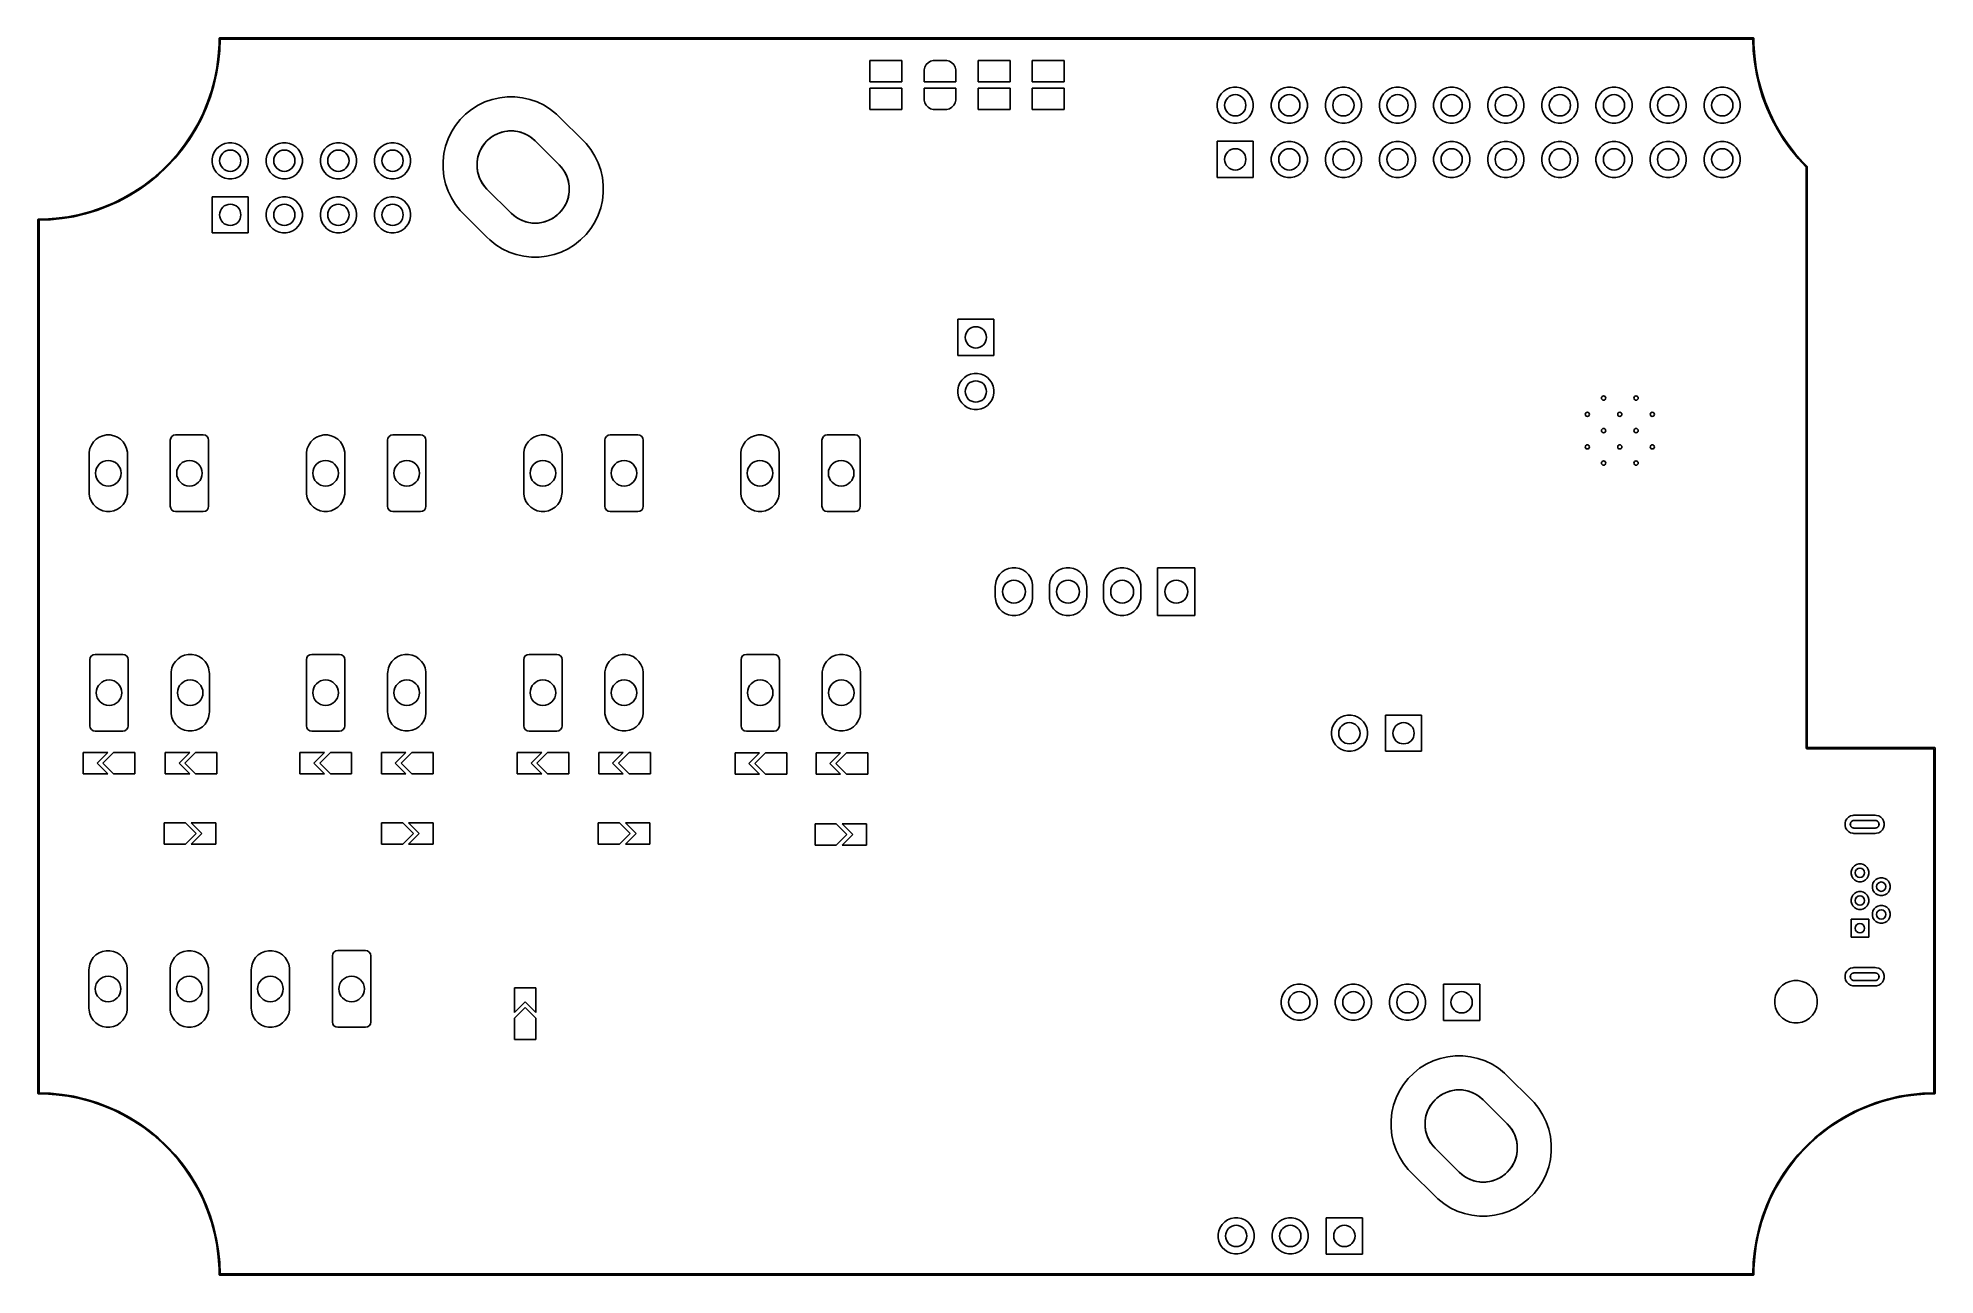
# Model space of a CAD drawing. Extents: x 89 to 178, y -115 to -57.
import ezdxf

# ---------------------------------------------------------------- set-up
doc = ezdxf.new("R2010")
doc.units = 0
doc.layers.add('BLACK', color=7, linetype='CONTINUOUS')

msp = doc.modelspace()

# ---------------------------------------------------------------- linework, layer by layer
at = {"layer": 'BLACK', "linetype": 'CONTINUOUS'}
for p, q in [((97.476903, -56.990433), (97.478689, -56.988646)), ((97.476903, -56.994143), (97.476903, -56.990433)), ((97.478689, -56.988646), (97.479775, -56.985305)), ((97.479775, -56.985305), (97.488023, -56.979312)), ((97.488023, -56.979312), (97.490433, -56.976903)), ((97.490433, -56.976903), (97.491682, -56.976654)), ((97.491682, -56.976654), (97.492275, -56.976224)), ((97.492275, -56.976224), (97.493847, -56.976224)), ((97.493847, -56.976224), (97.5, -56.975)), ((97.5, -56.975), (169.5, -56.975)), ((169.5, -56.975), (169.506153, -56.976224)), ((169.506153, -56.976224), (169.507725, -56.976224)), ((169.507725, -56.976224), (169.508317, -56.976654)), ((169.508317, -56.976654), (169.509567, -56.976903)), ((169.509567, -56.976903), (169.511976, -56.979312)), ((169.511976, -56.979312), (169.520225, -56.985305)), ((169.520225, -56.985305), (169.52131, -56.988646)), ((169.52131, -56.988646), (169.523097, -56.990433)), ((169.523097, -56.990433), (169.523097, -56.994143)), ((97.366282, -58.381279), (97.438709, -57.83114)), ((97.438709, -57.83114), (97.475, -57.277443)), ((97.506747, -57.557562), (97.452067, -58.112736)), ((97.475, -57), (97.476903, -56.994143)), ((97.475, -57.277443), (97.475, -57)), ((97.524182, -57.025), (97.506747, -57.557562)), ((169.47582, -57.025), (97.524182, -57.025)), ((169.493334, -57.558799), (169.47582, -57.025)), ((169.548257, -58.115194), (169.493334, -57.558799)), ((169.523097, -56.994143), (169.525, -57)), ((169.525, -57), (169.52502, -57.278059)), ((169.52502, -57.278059), (169.561473, -57.832981)), ((169.561473, -57.832981), (169.634221, -58.384321)), ((97.361195, -58.663145), (97.234518, -59.206432)), ((97.258029, -58.925502), (97.366282, -58.381279)), ((97.452067, -58.112736), (97.361195, -58.663145)), ((128.028, -59.032), (128.028, -58.032)), ((128.028, -58.032), (129.528, -58.032)), ((129.528, -58.032), (129.528, -59.032)), ((130.568, -59.032), (130.568, -58.532)), ((130.568, -58.532), (130.572278, -58.532)), ((130.572278, -58.466737), (130.60606, -58.340658)), ((130.572278, -58.532), (130.572278, -58.466737)), ((130.60606, -58.340658), (130.671323, -58.227619)), ((130.671323, -58.227619), (130.763619, -58.135323)), ((130.763619, -58.135323), (130.876658, -58.07006)), ((130.876658, -58.07006), (131.002737, -58.036278)), ((131.002737, -58.036278), (131.068, -58.036278)), ((131.068, -58.036278), (131.068, -58.032)), ((131.068, -58.032), (131.568, -58.032)), ((131.568, -58.032), (131.568, -58.036278)), ((131.568, -58.036278), (131.633263, -58.036278)), ((131.633263, -58.036278), (131.759342, -58.07006)), ((131.759342, -58.07006), (131.872381, -58.135323)), ((131.872381, -58.135323), (131.964677, -58.227619)), ((131.964677, -58.227619), (132.02994, -58.340658)), ((132.02994, -58.340658), (132.063722, -58.466737)), ((132.063722, -58.466737), (132.063722, -58.532)), ((132.063722, -58.532), (132.068, -58.532)), ((132.068, -58.532), (132.068, -59.032)), ((133.108, -59.032), (133.108, -58.032)), ((133.108, -58.032), (134.608, -58.032)), ((134.608, -58.032), (134.608, -59.032)), ((135.648, -59.032), (135.648, -58.032)), ((135.648, -58.032), (137.148, -58.032)), ((137.148, -58.032), (137.148, -59.032)), ((169.639532, -58.666793), (169.548257, -58.115194)), ((169.634221, -58.384321), (169.742952, -58.929706)), ((169.766767, -59.211223), (169.639532, -58.666793)), ((96.936052, -59.986918), (97.114414, -59.461481)), ((97.234518, -59.206432), (97.072579, -59.740271)), ((97.114414, -59.461481), (97.258029, -58.925502)), ((129.528, -59.032), (128.028, -59.032)), ((128.028, -60.332), (128.028, -59.332)), ((128.028, -59.332), (129.528, -59.332)), ((129.528, -59.332), (129.528, -60.332)), ((132.068, -59.032), (130.568, -59.032)), ((130.568, -59.832), (130.568, -59.332)), ((130.568, -59.332), (132.068, -59.332)), ((132.068, -59.332), (132.068, -59.832)), ((134.608, -59.032), (133.108, -59.032)), ((133.108, -60.332), (133.108, -59.332)), ((133.108, -59.332), (134.608, -59.332)), ((134.608, -59.332), (134.608, -60.332)), ((137.148, -59.032), (135.648, -59.032)), ((135.648, -60.332), (135.648, -59.332)), ((135.648, -59.332), (137.148, -59.332)), ((137.148, -59.332), (137.148, -60.332)), ((144.425367, -59.734313), (144.517941, -59.595766)), ((144.517941, -59.595766), (144.635766, -59.477941)), ((144.635766, -59.477941), (144.774313, -59.385367)), ((144.774313, -59.385367), (144.928258, -59.321601)), ((144.928258, -59.321601), (145.091685, -59.289093)), ((145.091685, -59.289093), (145.258315, -59.289093)), ((145.258315, -59.289093), (145.421742, -59.321601)), ((145.421742, -59.321601), (145.575687, -59.385367)), ((145.575687, -59.385367), (145.714234, -59.477941)), ((145.714234, -59.477941), (145.832059, -59.595766)), ((145.832059, -59.595766), (145.924633, -59.734313)), ((146.965367, -59.734313), (147.057941, -59.595766)), ((147.057941, -59.595766), (147.175766, -59.477941)), ((147.175766, -59.477941), (147.314313, -59.385367)), ((147.314313, -59.385367), (147.468258, -59.321601)), ((147.468258, -59.321601), (147.631685, -59.289093)), ((147.631685, -59.289093), (147.798315, -59.289093)), ((147.798315, -59.289093), (147.961742, -59.321601)), ((147.961742, -59.321601), (148.115687, -59.385367)), ((148.115687, -59.385367), (148.254234, -59.477941)), ((148.254234, -59.477941), (148.372059, -59.595766)), ((148.372059, -59.595766), (148.464633, -59.734313)), ((149.505367, -59.734313), (149.597941, -59.595766)), ((149.597941, -59.595766), (149.715766, -59.477941)), ((149.715766, -59.477941), (149.854313, -59.385367)), ((149.854313, -59.385367), (150.008258, -59.321601)), ((150.008258, -59.321601), (150.171685, -59.289093)), ((150.171685, -59.289093), (150.338315, -59.289093)), ((150.338315, -59.289093), (150.501742, -59.321601)), ((150.501742, -59.321601), (150.655687, -59.385367)), ((150.655687, -59.385367), (150.794234, -59.477941)), ((150.794234, -59.477941), (150.912059, -59.595766)), ((150.912059, -59.595766), (151.004633, -59.734313)), ((152.045367, -59.734313), (152.137941, -59.595766)), ((152.137941, -59.595766), (152.255766, -59.477941)), ((152.255766, -59.477941), (152.394313, -59.385367)), ((152.394313, -59.385367), (152.548258, -59.321601)), ((152.548258, -59.321601), (152.711685, -59.289093)), ((152.711685, -59.289093), (152.878315, -59.289093)), ((152.878315, -59.289093), (153.041742, -59.321601)), ((153.041742, -59.321601), (153.195687, -59.385367)), ((153.195687, -59.385367), (153.334234, -59.477941)), ((153.334234, -59.477941), (153.452059, -59.595766)), ((153.452059, -59.595766), (153.544633, -59.734313)), ((154.585367, -59.734313), (154.677941, -59.595766)), ((154.677941, -59.595766), (154.795766, -59.477941)), ((154.795766, -59.477941), (154.934313, -59.385367)), ((154.934313, -59.385367), (155.088258, -59.321601)), ((155.088258, -59.321601), (155.251685, -59.289093)), ((155.251685, -59.289093), (155.418315, -59.289093)), ((155.418315, -59.289093), (155.581742, -59.321601)), ((155.581742, -59.321601), (155.735687, -59.385367)), ((155.735687, -59.385367), (155.874234, -59.477941)), ((155.874234, -59.477941), (155.992059, -59.595766)), ((155.992059, -59.595766), (156.084633, -59.734313)), ((157.125367, -59.734313), (157.217941, -59.595766)), ((157.217941, -59.595766), (157.335766, -59.477941)), ((157.335766, -59.477941), (157.474313, -59.385367)), ((157.474313, -59.385367), (157.628258, -59.321601)), ((157.628258, -59.321601), (157.791685, -59.289093)), ((157.791685, -59.289093), (157.958315, -59.289093)), ((157.958315, -59.289093), (158.121742, -59.321601)), ((158.121742, -59.321601), (158.275687, -59.385367)), ((158.275687, -59.385367), (158.414234, -59.477941)), ((158.414234, -59.477941), (158.532059, -59.595766)), ((158.532059, -59.595766), (158.624633, -59.734313)), ((159.665367, -59.734313), (159.757941, -59.595766)), ((159.757941, -59.595766), (159.875766, -59.477941)), ((159.875766, -59.477941), (160.014313, -59.385367)), ((160.014313, -59.385367), (160.168258, -59.321601)), ((160.168258, -59.321601), (160.331685, -59.289093)), ((160.331685, -59.289093), (160.498315, -59.289093)), ((160.498315, -59.289093), (160.661742, -59.321601)), ((160.661742, -59.321601), (160.815687, -59.385367)), ((160.815687, -59.385367), (160.954234, -59.477941)), ((160.954234, -59.477941), (161.072059, -59.595766)), ((161.072059, -59.595766), (161.164633, -59.734313)), ((162.205367, -59.734313), (162.297941, -59.595766)), ((162.297941, -59.595766), (162.415766, -59.477941)), ((162.415766, -59.477941), (162.554313, -59.385367)), ((162.554313, -59.385367), (162.708258, -59.321601)), ((162.708258, -59.321601), (162.871685, -59.289093)), ((162.871685, -59.289093), (163.038315, -59.289093)), ((163.038315, -59.289093), (163.201742, -59.321601)), ((163.201742, -59.321601), (163.355687, -59.385367)), ((163.355687, -59.385367), (163.494234, -59.477941)), ((163.494234, -59.477941), (163.612059, -59.595766)), ((163.612059, -59.595766), (163.704633, -59.734313)), ((164.745367, -59.734313), (164.837941, -59.595766)), ((164.837941, -59.595766), (164.955766, -59.477941)), ((164.955766, -59.477941), (165.094313, -59.385367)), ((165.094313, -59.385367), (165.248258, -59.321601)), ((165.248258, -59.321601), (165.411685, -59.289093)), ((165.411685, -59.289093), (165.578315, -59.289093)), ((165.578315, -59.289093), (165.741742, -59.321601)), ((165.741742, -59.321601), (165.895687, -59.385367)), ((165.895687, -59.385367), (166.034234, -59.477941)), ((166.034234, -59.477941), (166.152059, -59.595766)), ((166.152059, -59.595766), (166.244633, -59.734313)), ((167.285367, -59.734313), (167.377941, -59.595766)), ((167.377941, -59.595766), (167.495766, -59.477941)), ((167.495766, -59.477941), (167.634313, -59.385367)), ((167.634313, -59.385367), (167.788258, -59.321601)), ((167.788258, -59.321601), (167.951685, -59.289093)), ((167.951685, -59.289093), (168.118315, -59.289093)), ((168.118315, -59.289093), (168.281742, -59.321601)), ((168.281742, -59.321601), (168.435687, -59.385367)), ((168.435687, -59.385367), (168.574234, -59.477941)), ((168.574234, -59.477941), (168.692059, -59.595766)), ((168.692059, -59.595766), (168.784633, -59.734313)), ((169.742952, -58.929706), (169.887199, -59.466791)), ((169.929416, -59.746141), (169.766767, -59.211223)), ((169.887199, -59.466791), (170.06634, -59.993266)), ((96.478287, -60.997227), (96.723706, -60.499566)), ((96.876073, -60.262376), (96.64584, -60.770511)), ((96.723706, -60.499566), (96.936052, -59.986918)), ((97.072579, -59.740271), (96.876073, -60.262376)), ((108.79826, -60.802006), (109.052006, -60.54826)), ((109.052006, -60.54826), (109.332567, -60.32452)), ((109.332567, -60.32452), (109.636415, -60.1336)), ((109.636415, -60.1336), (109.959728, -59.9779)), ((109.959728, -59.9779), (110.298441, -59.85938)), ((110.298441, -59.85938), (110.648295, -59.779528)), ((110.648295, -59.779528), (111.004889, -59.739349)), ((111.004889, -59.739349), (111.363741, -59.739349)), ((111.363741, -59.739349), (111.720335, -59.779528)), ((111.720335, -59.779528), (112.070189, -59.85938)), ((112.070189, -59.85938), (112.408902, -59.9779)), ((112.408902, -59.9779), (112.732215, -60.1336)), ((112.732215, -60.1336), (113.036063, -60.32452)), ((113.036063, -60.32452), (113.316624, -60.54826)), ((113.316624, -60.54826), (113.447057, -60.671573)), ((129.528, -60.332), (128.028, -60.332)), ((130.572278, -59.832), (130.568, -59.832)), ((130.572278, -59.897263), (130.572278, -59.832)), ((130.60606, -60.023342), (130.572278, -59.897263)), ((130.671323, -60.136381), (130.60606, -60.023342)), ((130.763619, -60.228677), (130.671323, -60.136381)), ((130.876658, -60.29394), (130.763619, -60.228677)), ((131.002737, -60.327722), (130.876658, -60.29394)), ((131.068, -60.327722), (131.002737, -60.327722)), ((131.068, -60.332), (131.068, -60.327722)), ((131.568, -60.332), (131.068, -60.332)), ((131.633263, -60.327722), (131.568, -60.327722)), ((131.568, -60.327722), (131.568, -60.332)), ((131.759342, -60.29394), (131.633263, -60.327722)), ((131.872381, -60.228677), (131.759342, -60.29394)), ((131.964677, -60.136381), (131.872381, -60.228677)), ((132.02994, -60.023342), (131.964677, -60.136381)), ((132.063722, -59.897263), (132.02994, -60.023342)), ((132.068, -59.832), (132.063722, -59.832)), ((132.063722, -59.832), (132.063722, -59.897263)), ((134.608, -60.332), (133.108, -60.332)), ((137.148, -60.332), (135.648, -60.332)), ((144.329093, -60.051685), (144.361601, -59.888258)), ((144.329093, -60.218315), (144.329093, -60.051685)), ((144.361601, -60.381742), (144.329093, -60.218315)), ((144.361601, -59.888258), (144.425367, -59.734313)), ((144.425367, -60.535687), (144.361601, -60.381742)), ((144.517941, -60.674234), (144.425367, -60.535687)), ((145.924633, -60.535687), (145.832059, -60.674234)), ((145.924633, -59.734313), (145.988399, -59.888258)), ((145.988399, -60.381742), (145.924633, -60.535687)), ((145.988399, -59.888258), (146.020907, -60.051685)), ((146.020907, -60.218315), (145.988399, -60.381742)), ((146.020907, -60.051685), (146.020907, -60.218315)), ((146.869093, -60.051685), (146.901601, -59.888258)), ((146.869093, -60.218315), (146.869093, -60.051685)), ((146.901601, -60.381742), (146.869093, -60.218315)), ((146.901601, -59.888258), (146.965367, -59.734313)), ((146.965367, -60.535687), (146.901601, -60.381742)), ((147.057941, -60.674234), (146.965367, -60.535687)), ((148.464633, -60.535687), (148.372059, -60.674234)), ((148.464633, -59.734313), (148.528399, -59.888258)), ((148.528399, -60.381742), (148.464633, -60.535687)), ((148.528399, -59.888258), (148.560907, -60.051685)), ((148.560907, -60.218315), (148.528399, -60.381742)), ((148.560907, -60.051685), (148.560907, -60.218315)), ((149.409093, -60.051685), (149.441601, -59.888258)), ((149.409093, -60.218315), (149.409093, -60.051685)), ((149.441601, -60.381742), (149.409093, -60.218315)), ((149.441601, -59.888258), (149.505367, -59.734313)), ((149.505367, -60.535687), (149.441601, -60.381742)), ((149.597941, -60.674234), (149.505367, -60.535687)), ((151.004633, -60.535687), (150.912059, -60.674234)), ((151.004633, -59.734313), (151.068399, -59.888258)), ((151.068399, -60.381742), (151.004633, -60.535687)), ((151.068399, -59.888258), (151.100907, -60.051685)), ((151.100907, -60.218315), (151.068399, -60.381742)), ((151.100907, -60.051685), (151.100907, -60.218315)), ((151.949093, -60.051685), (151.981601, -59.888258)), ((151.949093, -60.218315), (151.949093, -60.051685)), ((151.981601, -60.381742), (151.949093, -60.218315)), ((151.981601, -59.888258), (152.045367, -59.734313)), ((152.045367, -60.535687), (151.981601, -60.381742)), ((152.137941, -60.674234), (152.045367, -60.535687)), ((153.544633, -60.535687), (153.452059, -60.674234)), ((153.544633, -59.734313), (153.608399, -59.888258)), ((153.608399, -60.381742), (153.544633, -60.535687)), ((153.608399, -59.888258), (153.640907, -60.051685)), ((153.640907, -60.218315), (153.608399, -60.381742)), ((153.640907, -60.051685), (153.640907, -60.218315)), ((154.489093, -60.051685), (154.521601, -59.888258)), ((154.489093, -60.218315), (154.489093, -60.051685)), ((154.521601, -60.381742), (154.489093, -60.218315)), ((154.521601, -59.888258), (154.585367, -59.734313)), ((154.585367, -60.535687), (154.521601, -60.381742)), ((154.677941, -60.674234), (154.585367, -60.535687)), ((156.084633, -60.535687), (155.992059, -60.674234)), ((156.084633, -59.734313), (156.148399, -59.888258)), ((156.148399, -60.381742), (156.084633, -60.535687)), ((156.148399, -59.888258), (156.180907, -60.051685)), ((156.180907, -60.218315), (156.148399, -60.381742)), ((156.180907, -60.051685), (156.180907, -60.218315)), ((157.029093, -60.051685), (157.061601, -59.888258)), ((157.029093, -60.218315), (157.029093, -60.051685)), ((157.061601, -60.381742), (157.029093, -60.218315)), ((157.061601, -59.888258), (157.125367, -59.734313)), ((157.125367, -60.535687), (157.061601, -60.381742)), ((157.217941, -60.674234), (157.125367, -60.535687)), ((158.624633, -60.535687), (158.532059, -60.674234)), ((158.624633, -59.734313), (158.688399, -59.888258)), ((158.688399, -60.381742), (158.624633, -60.535687)), ((158.688399, -59.888258), (158.720907, -60.051685)), ((158.720907, -60.218315), (158.688399, -60.381742)), ((158.720907, -60.051685), (158.720907, -60.218315)), ((159.569093, -60.051685), (159.601601, -59.888258)), ((159.569093, -60.218315), (159.569093, -60.051685)), ((159.601601, -60.381742), (159.569093, -60.218315)), ((159.601601, -59.888258), (159.665367, -59.734313)), ((159.665367, -60.535687), (159.601601, -60.381742)), ((159.757941, -60.674234), (159.665367, -60.535687)), ((161.164633, -60.535687), (161.072059, -60.674234)), ((161.164633, -59.734313), (161.228399, -59.888258)), ((161.228399, -60.381742), (161.164633, -60.535687)), ((161.228399, -59.888258), (161.260907, -60.051685)), ((161.260907, -60.218315), (161.228399, -60.381742)), ((161.260907, -60.051685), (161.260907, -60.218315)), ((162.109093, -60.051685), (162.141601, -59.888258)), ((162.109093, -60.218315), (162.109093, -60.051685)), ((162.141601, -60.381742), (162.109093, -60.218315)), ((162.141601, -59.888258), (162.205367, -59.734313)), ((162.205367, -60.535687), (162.141601, -60.381742)), ((162.297941, -60.674234), (162.205367, -60.535687)), ((163.704633, -60.535687), (163.612059, -60.674234)), ((163.704633, -59.734313), (163.768399, -59.888258)), ((163.768399, -60.381742), (163.704633, -60.535687)), ((163.768399, -59.888258), (163.800907, -60.051685)), ((163.800907, -60.218315), (163.768399, -60.381742)), ((163.800907, -60.051685), (163.800907, -60.218315)), ((164.649093, -60.051685), (164.681601, -59.888258)), ((164.649093, -60.218315), (164.649093, -60.051685)), ((164.681601, -60.381742), (164.649093, -60.218315)), ((164.681601, -59.888258), (164.745367, -59.734313)), ((164.745367, -60.535687), (164.681601, -60.381742)), ((164.837941, -60.674234), (164.745367, -60.535687)), ((166.244633, -60.535687), (166.152059, -60.674234)), ((166.244633, -59.734313), (166.308399, -59.888258)), ((166.308399, -60.381742), (166.244633, -60.535687)), ((166.308399, -59.888258), (166.340907, -60.051685)), ((166.340907, -60.218315), (166.308399, -60.381742)), ((166.340907, -60.051685), (166.340907, -60.218315)), ((167.189093, -60.051685), (167.221601, -59.888258)), ((167.189093, -60.218315), (167.189093, -60.051685)), ((167.221601, -60.381742), (167.189093, -60.218315)), ((167.221601, -59.888258), (167.285367, -59.734313)), ((167.285367, -60.535687), (167.221601, -60.381742)), ((167.377941, -60.674234), (167.285367, -60.535687)), ((168.784633, -60.535687), (168.692059, -60.674234)), ((168.784633, -59.734313), (168.848399, -59.888258)), ((168.848399, -60.381742), (168.784633, -60.535687)), ((168.848399, -59.888258), (168.880907, -60.051685)), ((168.880907, -60.218315), (168.848399, -60.381742)), ((168.880907, -60.051685), (168.880907, -60.218315)), ((170.126777, -60.269248), (169.929416, -59.746141)), ((170.06634, -59.993266), (170.279606, -60.506866)), ((170.358003, -60.778294), (170.126777, -60.269248)), ((170.279606, -60.506866), (170.526078, -61.005383)), ((96.382867, -61.2625), (96.088278, -61.736236)), ((96.200844, -61.477772), (96.478287, -60.997227)), ((96.64584, -60.770511), (96.382867, -61.2625)), ((108.2279, -61.709728), (108.3836, -61.386415)), ((108.3836, -61.386415), (108.57452, -61.082567)), ((108.57452, -61.082567), (108.79826, -60.802006)), ((110.572021, -61.456108), (110.810803, -61.378523)), ((110.572021, -61.456108), (110.810803, -61.378523)), ((110.810803, -61.378523), (111.05878, -61.339247)), ((110.810803, -61.378523), (111.05878, -61.339247)), ((111.05878, -61.339247), (111.30985, -61.339247)), ((111.05878, -61.339247), (111.30985, -61.339247)), ((111.30985, -61.339247), (111.557827, -61.378523)), ((111.30985, -61.339247), (111.557827, -61.378523)), ((111.557827, -61.378523), (111.796609, -61.456108)), ((111.557827, -61.378523), (111.796609, -61.456108)), ((113.447057, -60.671573), (114.578427, -61.802943)), ((144.635766, -60.792059), (144.517941, -60.674234)), ((144.774313, -60.884633), (144.635766, -60.792059)), ((144.928258, -60.948399), (144.774313, -60.884633)), ((145.091685, -60.980907), (144.928258, -60.948399)), ((145.258315, -60.980907), (145.091685, -60.980907)), ((145.421742, -60.948399), (145.258315, -60.980907)), ((145.575687, -60.884633), (145.421742, -60.948399)), ((145.714234, -60.792059), (145.575687, -60.884633)), ((145.832059, -60.674234), (145.714234, -60.792059)), ((147.175766, -60.792059), (147.057941, -60.674234)), ((147.314313, -60.884633), (147.175766, -60.792059)), ((147.468258, -60.948399), (147.314313, -60.884633)), ((147.631685, -60.980907), (147.468258, -60.948399)), ((147.798315, -60.980907), (147.631685, -60.980907)), ((147.961742, -60.948399), (147.798315, -60.980907)), ((148.115687, -60.884633), (147.961742, -60.948399)), ((148.254234, -60.792059), (148.115687, -60.884633)), ((148.372059, -60.674234), (148.254234, -60.792059)), ((149.715766, -60.792059), (149.597941, -60.674234)), ((149.854313, -60.884633), (149.715766, -60.792059)), ((150.008258, -60.948399), (149.854313, -60.884633)), ((150.171685, -60.980907), (150.008258, -60.948399)), ((150.338315, -60.980907), (150.171685, -60.980907)), ((150.501742, -60.948399), (150.338315, -60.980907)), ((150.655687, -60.884633), (150.501742, -60.948399)), ((150.794234, -60.792059), (150.655687, -60.884633)), ((150.912059, -60.674234), (150.794234, -60.792059)), ((152.255766, -60.792059), (152.137941, -60.674234)), ((152.394313, -60.884633), (152.255766, -60.792059)), ((152.548258, -60.948399), (152.394313, -60.884633)), ((152.711685, -60.980907), (152.548258, -60.948399)), ((152.878315, -60.980907), (152.711685, -60.980907)), ((153.041742, -60.948399), (152.878315, -60.980907)), ((153.195687, -60.884633), (153.041742, -60.948399)), ((153.334234, -60.792059), (153.195687, -60.884633)), ((153.452059, -60.674234), (153.334234, -60.792059)), ((154.795766, -60.792059), (154.677941, -60.674234)), ((154.934313, -60.884633), (154.795766, -60.792059)), ((155.088258, -60.948399), (154.934313, -60.884633)), ((155.251685, -60.980907), (155.088258, -60.948399)), ((155.418315, -60.980907), (155.251685, -60.980907)), ((155.581742, -60.948399), (155.418315, -60.980907)), ((155.735687, -60.884633), (155.581742, -60.948399)), ((155.874234, -60.792059), (155.735687, -60.884633)), ((155.992059, -60.674234), (155.874234, -60.792059)), ((157.335766, -60.792059), (157.217941, -60.674234)), ((157.474313, -60.884633), (157.335766, -60.792059)), ((157.628258, -60.948399), (157.474313, -60.884633)), ((157.791685, -60.980907), (157.628258, -60.948399)), ((157.958315, -60.980907), (157.791685, -60.980907)), ((158.121742, -60.948399), (157.958315, -60.980907)), ((158.275687, -60.884633), (158.121742, -60.948399)), ((158.414234, -60.792059), (158.275687, -60.884633)), ((158.532059, -60.674234), (158.414234, -60.792059)), ((159.875766, -60.792059), (159.757941, -60.674234)), ((160.014313, -60.884633), (159.875766, -60.792059)), ((160.168258, -60.948399), (160.014313, -60.884633)), ((160.331685, -60.980907), (160.168258, -60.948399)), ((160.498315, -60.980907), (160.331685, -60.980907)), ((160.661742, -60.948399), (160.498315, -60.980907)), ((160.815687, -60.884633), (160.661742, -60.948399)), ((160.954234, -60.792059), (160.815687, -60.884633)), ((161.072059, -60.674234), (160.954234, -60.792059)), ((162.415766, -60.792059), (162.297941, -60.674234)), ((162.554313, -60.884633), (162.415766, -60.792059)), ((162.708258, -60.948399), (162.554313, -60.884633)), ((162.871685, -60.980907), (162.708258, -60.948399)), ((163.038315, -60.980907), (162.871685, -60.980907)), ((163.201742, -60.948399), (163.038315, -60.980907)), ((163.355687, -60.884633), (163.201742, -60.948399)), ((163.494234, -60.792059), (163.355687, -60.884633)), ((163.612059, -60.674234), (163.494234, -60.792059)), ((164.955766, -60.792059), (164.837941, -60.674234)), ((165.094313, -60.884633), (164.955766, -60.792059)), ((165.248258, -60.948399), (165.094313, -60.884633)), ((165.411685, -60.980907), (165.248258, -60.948399)), ((165.578315, -60.980907), (165.411685, -60.980907)), ((165.741742, -60.948399), (165.578315, -60.980907)), ((165.895687, -60.884633), (165.741742, -60.948399)), ((166.034234, -60.792059), (165.895687, -60.884633)), ((166.152059, -60.674234), (166.034234, -60.792059)), ((167.495766, -60.792059), (167.377941, -60.674234)), ((167.634313, -60.884633), (167.495766, -60.792059)), ((167.788258, -60.948399), (167.634313, -60.884633)), ((167.951685, -60.980907), (167.788258, -60.948399)), ((168.118315, -60.980907), (167.951685, -60.980907)), ((168.281742, -60.948399), (168.118315, -60.980907)), ((168.435687, -60.884633), (168.281742, -60.948399)), ((168.574234, -60.792059), (168.435687, -60.884633)), ((168.692059, -60.674234), (168.574234, -60.792059)), ((170.622098, -61.271088), (170.358003, -60.778294)), ((170.526078, -61.005383), (170.804698, -61.486672)), ((170.917928, -61.745511), (170.622098, -61.271088)), ((95.763337, -62.189691), (95.409434, -62.620923)), ((95.554773, -62.379363), (95.892566, -61.939143)), ((96.088278, -61.736236), (95.763337, -62.189691)), ((95.892566, -61.939143), (96.200844, -61.477772)), ((97.186601, -62.488258), (97.250367, -62.334313)), ((97.250367, -62.334313), (97.342941, -62.195766)), ((97.342941, -62.195766), (97.460766, -62.077941)), ((97.460766, -62.077941), (97.599313, -61.985367)), ((97.599313, -61.985367), (97.753258, -61.921601)), ((97.753258, -61.921601), (97.916685, -61.889093)), ((97.916685, -61.889093), (98.083315, -61.889093)), ((98.083315, -61.889093), (98.246742, -61.921601)), ((98.246742, -61.921601), (98.400687, -61.985367)), ((98.400687, -61.985367), (98.539234, -62.077941)), ((98.539234, -62.077941), (98.657059, -62.195766)), ((98.657059, -62.195766), (98.749633, -62.334313)), ((98.749633, -62.334313), (98.813399, -62.488258)), ((99.726601, -62.488258), (99.790367, -62.334313)), ((99.790367, -62.334313), (99.882941, -62.195766)), ((99.882941, -62.195766), (100.000766, -62.077941)), ((100.000766, -62.077941), (100.139313, -61.985367)), ((100.139313, -61.985367), (100.293258, -61.921601)), ((100.293258, -61.921601), (100.456685, -61.889093)), ((100.456685, -61.889093), (100.623315, -61.889093)), ((100.623315, -61.889093), (100.786742, -61.921601)), ((100.786742, -61.921601), (100.940687, -61.985367)), ((100.940687, -61.985367), (101.079234, -62.077941)), ((101.079234, -62.077941), (101.197059, -62.195766)), ((101.197059, -62.195766), (101.289633, -62.334313)), ((101.289633, -62.334313), (101.353399, -62.488258)), ((102.266601, -62.488258), (102.330367, -62.334313)), ((102.330367, -62.334313), (102.422941, -62.195766)), ((102.422941, -62.195766), (102.540766, -62.077941)), ((102.540766, -62.077941), (102.679313, -61.985367)), ((102.679313, -61.985367), (102.833258, -61.921601)), ((102.833258, -61.921601), (102.996685, -61.889093)), ((102.996685, -61.889093), (103.163315, -61.889093)), ((103.163315, -61.889093), (103.326742, -61.921601)), ((103.326742, -61.921601), (103.480687, -61.985367)), ((103.480687, -61.985367), (103.619234, -62.077941)), ((103.619234, -62.077941), (103.737059, -62.195766)), ((103.737059, -62.195766), (103.829633, -62.334313)), ((103.829633, -62.334313), (103.893399, -62.488258)), ((104.806601, -62.488258), (104.870367, -62.334313)), ((104.870367, -62.334313), (104.962941, -62.195766)), ((104.962941, -62.195766), (105.080766, -62.077941)), ((105.080766, -62.077941), (105.219313, -61.985367)), ((105.219313, -61.985367), (105.373258, -61.921601)), ((105.373258, -61.921601), (105.536685, -61.889093)), ((105.536685, -61.889093), (105.703315, -61.889093)), ((105.703315, -61.889093), (105.866742, -61.921601)), ((105.866742, -61.921601), (106.020687, -61.985367)), ((106.020687, -61.985367), (106.159234, -62.077941)), ((106.159234, -62.077941), (106.277059, -62.195766)), ((106.277059, -62.195766), (106.369633, -62.334313)), ((106.369633, -62.334313), (106.433399, -62.488258)), ((108.029528, -62.398295), (108.10938, -62.048441)), ((108.10938, -62.048441), (108.2279, -61.709728)), ((109.628523, -62.560803), (109.706108, -62.322021)), ((109.628523, -62.560803), (109.706108, -62.322021)), ((109.706108, -62.322021), (109.82009, -62.098318)), ((109.706108, -62.322021), (109.82009, -62.098318)), ((109.82009, -62.098318), (109.967665, -61.895198)), ((109.82009, -62.098318), (109.967665, -61.895198)), ((109.967665, -61.895198), (110.145198, -61.717665)), ((109.967665, -61.895198), (110.145198, -61.717665)), ((110.145198, -61.717665), (110.348318, -61.57009)), ((110.145198, -61.717665), (110.348318, -61.57009)), ((110.348318, -61.57009), (110.572021, -61.456108)), ((110.348318, -61.57009), (110.572021, -61.456108)), ((111.796609, -61.456108), (112.020312, -61.57009)), ((111.796609, -61.456108), (112.020312, -61.57009)), ((112.020312, -61.57009), (112.223432, -61.717665)), ((112.020312, -61.57009), (112.223432, -61.717665)), ((112.223432, -61.717665), (112.315686, -61.802944)), ((112.223432, -61.717665), (112.315686, -61.802944)), ((112.315686, -61.802944), (113.447056, -62.934314)), ((112.315686, -61.802944), (113.447056, -62.934314)), ((114.578427, -61.802943), (114.70174, -61.933376)), ((114.70174, -61.933376), (114.92548, -62.213937)), ((114.92548, -62.213937), (115.1164, -62.517785)), ((144.325, -63.525), (144.325, -61.825)), ((144.325, -61.825), (146.025, -61.825)), ((146.025, -61.825), (146.025, -63.525)), ((146.901601, -62.428258), (146.965367, -62.274313)), ((146.965367, -62.274313), (147.057941, -62.135766)), ((147.057941, -62.135766), (147.175766, -62.017941)), ((147.175766, -62.017941), (147.314313, -61.925367)), ((147.314313, -61.925367), (147.468258, -61.861601)), ((147.468258, -61.861601), (147.631685, -61.829093)), ((147.631685, -61.829093), (147.798315, -61.829093)), ((147.798315, -61.829093), (147.961742, -61.861601)), ((147.961742, -61.861601), (148.115687, -61.925367)), ((148.115687, -61.925367), (148.254234, -62.017941)), ((148.254234, -62.017941), (148.372059, -62.135766)), ((148.372059, -62.135766), (148.464633, -62.274313)), ((148.464633, -62.274313), (148.528399, -62.428258)), ((149.441601, -62.428258), (149.505367, -62.274313)), ((149.505367, -62.274313), (149.597941, -62.135766)), ((149.597941, -62.135766), (149.715766, -62.017941)), ((149.715766, -62.017941), (149.854313, -61.925367)), ((149.854313, -61.925367), (150.008258, -61.861601)), ((150.008258, -61.861601), (150.171685, -61.829093)), ((150.171685, -61.829093), (150.338315, -61.829093)), ((150.338315, -61.829093), (150.501742, -61.861601)), ((150.501742, -61.861601), (150.655687, -61.925367)), ((150.655687, -61.925367), (150.794234, -62.017941)), ((150.794234, -62.017941), (150.912059, -62.135766)), ((150.912059, -62.135766), (151.004633, -62.274313)), ((151.004633, -62.274313), (151.068399, -62.428258)), ((151.981601, -62.428258), (152.045367, -62.274313)), ((152.045367, -62.274313), (152.137941, -62.135766)), ((152.137941, -62.135766), (152.255766, -62.017941)), ((152.255766, -62.017941), (152.394313, -61.925367)), ((152.394313, -61.925367), (152.548258, -61.861601)), ((152.548258, -61.861601), (152.711685, -61.829093)), ((152.711685, -61.829093), (152.878315, -61.829093)), ((152.878315, -61.829093), (153.041742, -61.861601)), ((153.041742, -61.861601), (153.195687, -61.925367)), ((153.195687, -61.925367), (153.334234, -62.017941)), ((153.334234, -62.017941), (153.452059, -62.135766)), ((153.452059, -62.135766), (153.544633, -62.274313)), ((153.544633, -62.274313), (153.608399, -62.428258)), ((154.521601, -62.428258), (154.585367, -62.274313)), ((154.585367, -62.274313), (154.677941, -62.135766)), ((154.677941, -62.135766), (154.795766, -62.017941)), ((154.795766, -62.017941), (154.934313, -61.925367)), ((154.934313, -61.925367), (155.088258, -61.861601)), ((155.088258, -61.861601), (155.251685, -61.829093)), ((155.251685, -61.829093), (155.418315, -61.829093)), ((155.418315, -61.829093), (155.581742, -61.861601)), ((155.581742, -61.861601), (155.735687, -61.925367)), ((155.735687, -61.925367), (155.874234, -62.017941)), ((155.874234, -62.017941), (155.992059, -62.135766)), ((155.992059, -62.135766), (156.084633, -62.274313)), ((156.084633, -62.274313), (156.148399, -62.428258)), ((157.061601, -62.428258), (157.125367, -62.274313)), ((157.125367, -62.274313), (157.217941, -62.135766)), ((157.217941, -62.135766), (157.335766, -62.017941)), ((157.335766, -62.017941), (157.474313, -61.925367)), ((157.474313, -61.925367), (157.628258, -61.861601)), ((157.628258, -61.861601), (157.791685, -61.829093)), ((157.791685, -61.829093), (157.958315, -61.829093)), ((157.958315, -61.829093), (158.121742, -61.861601)), ((158.121742, -61.861601), (158.275687, -61.925367)), ((158.275687, -61.925367), (158.414234, -62.017941)), ((158.414234, -62.017941), (158.532059, -62.135766)), ((158.532059, -62.135766), (158.624633, -62.274313)), ((158.624633, -62.274313), (158.688399, -62.428258)), ((159.601601, -62.428258), (159.665367, -62.274313)), ((159.665367, -62.274313), (159.757941, -62.135766)), ((159.757941, -62.135766), (159.875766, -62.017941)), ((159.875766, -62.017941), (160.014313, -61.925367)), ((160.014313, -61.925367), (160.168258, -61.861601)), ((160.168258, -61.861601), (160.331685, -61.829093)), ((160.331685, -61.829093), (160.498315, -61.829093)), ((160.498315, -61.829093), (160.661742, -61.861601)), ((160.661742, -61.861601), (160.815687, -61.925367)), ((160.815687, -61.925367), (160.954234, -62.017941)), ((160.954234, -62.017941), (161.072059, -62.135766)), ((161.072059, -62.135766), (161.164633, -62.274313)), ((161.164633, -62.274313), (161.228399, -62.428258)), ((162.141601, -62.428258), (162.205367, -62.274313)), ((162.205367, -62.274313), (162.297941, -62.135766)), ((162.297941, -62.135766), (162.415766, -62.017941)), ((162.415766, -62.017941), (162.554313, -61.925367)), ((162.554313, -61.925367), (162.708258, -61.861601)), ((162.708258, -61.861601), (162.871685, -61.829093)), ((162.871685, -61.829093), (163.038315, -61.829093)), ((163.038315, -61.829093), (163.201742, -61.861601)), ((163.201742, -61.861601), (163.355687, -61.925367)), ((163.355687, -61.925367), (163.494234, -62.017941)), ((163.494234, -62.017941), (163.612059, -62.135766)), ((163.612059, -62.135766), (163.704633, -62.274313)), ((163.704633, -62.274313), (163.768399, -62.428258)), ((164.681601, -62.428258), (164.745367, -62.274313)), ((164.745367, -62.274313), (164.837941, -62.135766)), ((164.837941, -62.135766), (164.955766, -62.017941)), ((164.955766, -62.017941), (165.094313, -61.925367)), ((165.094313, -61.925367), (165.248258, -61.861601)), ((165.248258, -61.861601), (165.411685, -61.829093)), ((165.411685, -61.829093), (165.578315, -61.829093)), ((165.578315, -61.829093), (165.741742, -61.861601)), ((165.741742, -61.861601), (165.895687, -61.925367)), ((165.895687, -61.925367), (166.034234, -62.017941)), ((166.034234, -62.017941), (166.152059, -62.135766)), ((166.152059, -62.135766), (166.244633, -62.274313)), ((166.244633, -62.274313), (166.308399, -62.428258)), ((167.221601, -62.428258), (167.285367, -62.274313)), ((167.285367, -62.274313), (167.377941, -62.135766)), ((167.377941, -62.135766), (167.495766, -62.017941)), ((167.495766, -62.017941), (167.634313, -61.925367)), ((167.634313, -61.925367), (167.788258, -61.861601)), ((167.788258, -61.861601), (167.951685, -61.829093)), ((167.951685, -61.829093), (168.118315, -61.829093)), ((168.118315, -61.829093), (168.281742, -61.861601)), ((168.281742, -61.861601), (168.435687, -61.925367)), ((168.435687, -61.925367), (168.574234, -62.017941)), ((168.574234, -62.017941), (168.692059, -62.135766)), ((168.692059, -62.135766), (168.784633, -62.274313)), ((168.784633, -62.274313), (168.848399, -62.428258)), ((170.804698, -61.486672), (171.114265, -61.948662)), ((171.244218, -62.199523), (170.917928, -61.745511)), ((171.114265, -61.948662), (171.45345, -62.389368)), ((171.599567, -62.631171), (171.244218, -62.199523)), ((94.379363, -63.554773), (94.796548, -63.188912)), ((95.028085, -63.028085), (94.620923, -63.409434)), ((94.796548, -63.188912), (95.188912, -62.796548)), ((95.409434, -62.620923), (95.028085, -63.028085)), ((95.188912, -62.796548), (95.554773, -62.379363)), ((97.154093, -62.651685), (97.186601, -62.488258)), ((97.154093, -62.818315), (97.154093, -62.651685)), ((97.186601, -62.981742), (97.154093, -62.818315)), ((97.250367, -63.135687), (97.186601, -62.981742)), ((97.342941, -63.274234), (97.250367, -63.135687)), ((98.749633, -63.135687), (98.657059, -63.274234)), ((98.813399, -62.981742), (98.749633, -63.135687)), ((98.813399, -62.488258), (98.845907, -62.651685)), ((98.845907, -62.818315), (98.813399, -62.981742)), ((98.845907, -62.651685), (98.845907, -62.818315)), ((99.694093, -62.651685), (99.726601, -62.488258)), ((99.694093, -62.818315), (99.694093, -62.651685)), ((99.726601, -62.981742), (99.694093, -62.818315)), ((99.790367, -63.135687), (99.726601, -62.981742)), ((99.882941, -63.274234), (99.790367, -63.135687)), ((101.289633, -63.135687), (101.197059, -63.274234)), ((101.353399, -62.981742), (101.289633, -63.135687)), ((101.353399, -62.488258), (101.385907, -62.651685)), ((101.385907, -62.818315), (101.353399, -62.981742)), ((101.385907, -62.651685), (101.385907, -62.818315)), ((102.234093, -62.651685), (102.266601, -62.488258)), ((102.234093, -62.818315), (102.234093, -62.651685)), ((102.266601, -62.981742), (102.234093, -62.818315)), ((102.330367, -63.135687), (102.266601, -62.981742)), ((102.422941, -63.274234), (102.330367, -63.135687)), ((103.829633, -63.135687), (103.737059, -63.274234)), ((103.893399, -62.981742), (103.829633, -63.135687)), ((103.893399, -62.488258), (103.925907, -62.651685)), ((103.925907, -62.818315), (103.893399, -62.981742)), ((103.925907, -62.651685), (103.925907, -62.818315)), ((104.774093, -62.651685), (104.806601, -62.488258)), ((104.774093, -62.818315), (104.774093, -62.651685)), ((104.806601, -62.981742), (104.774093, -62.818315)), ((104.870367, -63.135687), (104.806601, -62.981742)), ((104.962941, -63.274234), (104.870367, -63.135687)), ((106.369633, -63.135687), (106.277059, -63.274234)), ((106.433399, -62.981742), (106.369633, -63.135687)), ((106.433399, -62.488258), (106.465907, -62.651685)), ((106.465907, -62.818315), (106.433399, -62.981742)), ((106.465907, -62.651685), (106.465907, -62.818315)), ((107.989349, -62.754889), (108.029528, -62.398295)), ((107.989349, -63.113741), (107.989349, -62.754889)), ((108.029528, -63.470335), (107.989349, -63.113741)), ((109.589247, -62.80878), (109.628523, -62.560803)), ((109.589247, -62.80878), (109.628523, -62.560803)), ((109.589247, -63.05985), (109.589247, -62.80878)), ((109.589247, -63.05985), (109.589247, -62.80878)), ((109.628523, -63.307827), (109.589247, -63.05985)), ((109.628523, -63.307827), (109.589247, -63.05985)), ((113.447056, -62.934314), (113.532335, -63.026568)), ((113.447056, -62.934314), (113.532335, -63.026568)), ((113.532335, -63.026568), (113.67991, -63.229688)), ((113.532335, -63.026568), (113.67991, -63.229688)), ((115.1164, -62.517785), (115.2721, -62.841098)), ((115.2721, -62.841098), (115.39062, -63.179811)), ((115.39062, -63.179811), (115.470472, -63.529665)), ((146.869093, -62.591685), (146.901601, -62.428258)), ((146.869093, -62.758315), (146.869093, -62.591685)), ((146.901601, -62.921742), (146.869093, -62.758315)), ((146.965367, -63.075687), (146.901601, -62.921742)), ((147.057941, -63.214234), (146.965367, -63.075687)), ((147.175766, -63.332059), (147.057941, -63.214234)), ((148.372059, -63.214234), (148.254234, -63.332059)), ((148.464633, -63.075687), (148.372059, -63.214234)), ((148.528399, -62.921742), (148.464633, -63.075687)), ((148.528399, -62.428258), (148.560907, -62.591685)), ((148.560907, -62.758315), (148.528399, -62.921742)), ((148.560907, -62.591685), (148.560907, -62.758315)), ((149.409093, -62.591685), (149.441601, -62.428258)), ((149.409093, -62.758315), (149.409093, -62.591685)), ((149.441601, -62.921742), (149.409093, -62.758315)), ((149.505367, -63.075687), (149.441601, -62.921742)), ((149.597941, -63.214234), (149.505367, -63.075687)), ((149.715766, -63.332059), (149.597941, -63.214234)), ((150.912059, -63.214234), (150.794234, -63.332059)), ((151.004633, -63.075687), (150.912059, -63.214234)), ((151.068399, -62.921742), (151.004633, -63.075687)), ((151.068399, -62.428258), (151.100907, -62.591685)), ((151.100907, -62.758315), (151.068399, -62.921742)), ((151.100907, -62.591685), (151.100907, -62.758315)), ((151.949093, -62.591685), (151.981601, -62.428258)), ((151.949093, -62.758315), (151.949093, -62.591685)), ((151.981601, -62.921742), (151.949093, -62.758315)), ((152.045367, -63.075687), (151.981601, -62.921742)), ((152.137941, -63.214234), (152.045367, -63.075687)), ((152.255766, -63.332059), (152.137941, -63.214234)), ((153.452059, -63.214234), (153.334234, -63.332059)), ((153.544633, -63.075687), (153.452059, -63.214234)), ((153.608399, -62.921742), (153.544633, -63.075687)), ((153.608399, -62.428258), (153.640907, -62.591685)), ((153.640907, -62.758315), (153.608399, -62.921742)), ((153.640907, -62.591685), (153.640907, -62.758315)), ((154.489093, -62.591685), (154.521601, -62.428258)), ((154.489093, -62.758315), (154.489093, -62.591685)), ((154.521601, -62.921742), (154.489093, -62.758315)), ((154.585367, -63.075687), (154.521601, -62.921742)), ((154.677941, -63.214234), (154.585367, -63.075687)), ((154.795766, -63.332059), (154.677941, -63.214234)), ((155.992059, -63.214234), (155.874234, -63.332059)), ((156.084633, -63.075687), (155.992059, -63.214234)), ((156.148399, -62.921742), (156.084633, -63.075687)), ((156.148399, -62.428258), (156.180907, -62.591685)), ((156.180907, -62.758315), (156.148399, -62.921742)), ((156.180907, -62.591685), (156.180907, -62.758315)), ((157.029093, -62.591685), (157.061601, -62.428258)), ((157.029093, -62.758315), (157.029093, -62.591685)), ((157.061601, -62.921742), (157.029093, -62.758315)), ((157.125367, -63.075687), (157.061601, -62.921742)), ((157.217941, -63.214234), (157.125367, -63.075687)), ((157.335766, -63.332059), (157.217941, -63.214234)), ((158.532059, -63.214234), (158.414234, -63.332059)), ((158.624633, -63.075687), (158.532059, -63.214234)), ((158.688399, -62.921742), (158.624633, -63.075687)), ((158.688399, -62.428258), (158.720907, -62.591685)), ((158.720907, -62.758315), (158.688399, -62.921742)), ((158.720907, -62.591685), (158.720907, -62.758315)), ((159.569093, -62.591685), (159.601601, -62.428258)), ((159.569093, -62.758315), (159.569093, -62.591685)), ((159.601601, -62.921742), (159.569093, -62.758315)), ((159.665367, -63.075687), (159.601601, -62.921742)), ((159.757941, -63.214234), (159.665367, -63.075687)), ((159.875766, -63.332059), (159.757941, -63.214234)), ((161.072059, -63.214234), (160.954234, -63.332059)), ((161.164633, -63.075687), (161.072059, -63.214234)), ((161.228399, -62.921742), (161.164633, -63.075687)), ((161.228399, -62.428258), (161.260907, -62.591685)), ((161.260907, -62.758315), (161.228399, -62.921742)), ((161.260907, -62.591685), (161.260907, -62.758315)), ((162.109093, -62.591685), (162.141601, -62.428258)), ((162.109093, -62.758315), (162.109093, -62.591685)), ((162.141601, -62.921742), (162.109093, -62.758315)), ((162.205367, -63.075687), (162.141601, -62.921742)), ((162.297941, -63.214234), (162.205367, -63.075687)), ((162.415766, -63.332059), (162.297941, -63.214234)), ((163.612059, -63.214234), (163.494234, -63.332059)), ((163.704633, -63.075687), (163.612059, -63.214234)), ((163.768399, -62.921742), (163.704633, -63.075687)), ((163.768399, -62.428258), (163.800907, -62.591685)), ((163.800907, -62.758315), (163.768399, -62.921742)), ((163.800907, -62.591685), (163.800907, -62.758315)), ((164.649093, -62.591685), (164.681601, -62.428258)), ((164.649093, -62.758315), (164.649093, -62.591685)), ((164.681601, -62.921742), (164.649093, -62.758315)), ((164.745367, -63.075687), (164.681601, -62.921742)), ((164.837941, -63.214234), (164.745367, -63.075687)), ((164.955766, -63.332059), (164.837941, -63.214234)), ((166.152059, -63.214234), (166.034234, -63.332059)), ((166.244633, -63.075687), (166.152059, -63.214234)), ((166.308399, -62.921742), (166.244633, -63.075687)), ((166.308399, -62.428258), (166.340907, -62.591685)), ((166.340907, -62.758315), (166.308399, -62.921742)), ((166.340907, -62.591685), (166.340907, -62.758315)), ((167.189093, -62.591685), (167.221601, -62.428258)), ((167.189093, -62.758315), (167.189093, -62.591685)), ((167.221601, -62.921742), (167.189093, -62.758315)), ((167.285367, -63.075687), (167.221601, -62.921742)), ((167.377941, -63.214234), (167.285367, -63.075687)), ((167.495766, -63.332059), (167.377941, -63.214234)), ((168.692059, -63.214234), (168.574234, -63.332059)), ((168.784633, -63.075687), (168.692059, -63.214234)), ((168.848399, -62.921742), (168.784633, -63.075687)), ((168.848399, -62.428258), (168.880907, -62.591685)), ((168.880907, -62.758315), (168.848399, -62.921742)), ((168.880907, -62.591685), (168.880907, -62.758315)), ((171.45345, -62.389368), (171.820793, -62.806892)), ((171.975091, -63.030772), (171.599567, -62.631171)), ((171.820793, -62.806892), (172.017739, -63.00318)), ((171.975, -90.3), (171.975091, -63.030772)), ((172.017739, -63.00318), (172.017739, -63.003181)), ((172.017739, -63.003181), (172.020559, -63.008692)), ((172.020559, -63.008692), (172.023189, -63.011322)), ((172.023189, -63.011322), (172.024005, -63.015427)), ((172.024005, -63.015427), (172.024777, -63.016935)), ((172.024777, -63.016935), (172.024569, -63.018261)), ((172.024569, -63.018261), (172.025092, -63.020889)), ((172.025092, -63.020889), (172.025, -90.275)), ((93.736236, -64.088278), (93.2625, -64.382867)), ((93.477772, -64.200844), (93.939143, -63.892566)), ((94.189691, -63.763337), (93.736236, -64.088278)), ((93.939143, -63.892566), (94.379363, -63.554773)), ((94.620923, -63.409434), (94.189691, -63.763337)), ((97.460766, -63.392059), (97.342941, -63.274234)), ((97.599313, -63.484633), (97.460766, -63.392059)), ((97.753258, -63.548399), (97.599313, -63.484633)), ((97.916685, -63.580907), (97.753258, -63.548399)), ((98.083315, -63.580907), (97.916685, -63.580907)), ((98.246742, -63.548399), (98.083315, -63.580907)), ((98.400687, -63.484633), (98.246742, -63.548399)), ((98.539234, -63.392059), (98.400687, -63.484633)), ((98.657059, -63.274234), (98.539234, -63.392059)), ((100.000766, -63.392059), (99.882941, -63.274234)), ((100.139313, -63.484633), (100.000766, -63.392059)), ((100.293258, -63.548399), (100.139313, -63.484633)), ((100.456685, -63.580907), (100.293258, -63.548399)), ((100.623315, -63.580907), (100.456685, -63.580907)), ((100.786742, -63.548399), (100.623315, -63.580907)), ((100.940687, -63.484633), (100.786742, -63.548399)), ((101.079234, -63.392059), (100.940687, -63.484633)), ((101.197059, -63.274234), (101.079234, -63.392059)), ((102.540766, -63.392059), (102.422941, -63.274234)), ((102.679313, -63.484633), (102.540766, -63.392059)), ((102.833258, -63.548399), (102.679313, -63.484633)), ((102.996685, -63.580907), (102.833258, -63.548399)), ((103.163315, -63.580907), (102.996685, -63.580907)), ((103.326742, -63.548399), (103.163315, -63.580907)), ((103.480687, -63.484633), (103.326742, -63.548399)), ((103.619234, -63.392059), (103.480687, -63.484633)), ((103.737059, -63.274234), (103.619234, -63.392059)), ((105.080766, -63.392059), (104.962941, -63.274234)), ((105.219313, -63.484633), (105.080766, -63.392059)), ((105.373258, -63.548399), (105.219313, -63.484633)), ((105.536685, -63.580907), (105.373258, -63.548399)), ((105.703315, -63.580907), (105.536685, -63.580907)), ((105.866742, -63.548399), (105.703315, -63.580907)), ((106.020687, -63.484633), (105.866742, -63.548399)), ((106.159234, -63.392059), (106.020687, -63.484633)), ((106.277059, -63.274234), (106.159234, -63.392059)), ((108.10938, -63.820189), (108.029528, -63.470335)), ((108.2279, -64.158902), (108.10938, -63.820189)), ((109.706108, -63.546609), (109.628523, -63.307827)), ((109.706108, -63.546609), (109.628523, -63.307827)), ((109.82009, -63.770312), (109.706108, -63.546609)), ((109.82009, -63.770312), (109.706108, -63.546609)), ((109.967665, -63.973432), (109.82009, -63.770312)), ((109.967665, -63.973432), (109.82009, -63.770312)), ((110.052944, -64.065686), (109.967665, -63.973432)), ((110.052944, -64.065686), (109.967665, -63.973432)), ((111.184314, -65.197056), (110.052944, -64.065686)), ((111.184314, -65.197056), (110.052944, -64.065686)), ((113.67991, -63.229688), (113.793892, -63.453391)), ((113.67991, -63.229688), (113.793892, -63.453391)), ((113.793892, -63.453391), (113.871477, -63.692173)), ((113.793892, -63.453391), (113.871477, -63.692173)), ((113.871477, -63.692173), (113.910753, -63.94015)), ((113.871477, -63.692173), (113.910753, -63.94015)), ((113.910753, -63.94015), (113.910753, -64.19122)), ((113.910753, -63.94015), (113.910753, -64.19122)), ((115.470472, -63.529665), (115.510651, -63.88626)), ((115.510651, -63.88626), (115.510651, -64.245111)), ((146.025, -63.525), (144.325, -63.525)), ((147.314313, -63.424633), (147.175766, -63.332059)), ((147.468258, -63.488399), (147.314313, -63.424633)), ((147.631685, -63.520907), (147.468258, -63.488399)), ((147.798315, -63.520907), (147.631685, -63.520907)), ((147.961742, -63.488399), (147.798315, -63.520907)), ((148.115687, -63.424633), (147.961742, -63.488399)), ((148.254234, -63.332059), (148.115687, -63.424633)), ((149.854313, -63.424633), (149.715766, -63.332059)), ((150.008258, -63.488399), (149.854313, -63.424633)), ((150.171685, -63.520907), (150.008258, -63.488399)), ((150.338315, -63.520907), (150.171685, -63.520907)), ((150.501742, -63.488399), (150.338315, -63.520907)), ((150.655687, -63.424633), (150.501742, -63.488399)), ((150.794234, -63.332059), (150.655687, -63.424633)), ((152.394313, -63.424633), (152.255766, -63.332059)), ((152.548258, -63.488399), (152.394313, -63.424633)), ((152.711685, -63.520907), (152.548258, -63.488399)), ((152.878315, -63.520907), (152.711685, -63.520907)), ((153.041742, -63.488399), (152.878315, -63.520907)), ((153.195687, -63.424633), (153.041742, -63.488399)), ((153.334234, -63.332059), (153.195687, -63.424633)), ((154.934313, -63.424633), (154.795766, -63.332059)), ((155.088258, -63.488399), (154.934313, -63.424633)), ((155.251685, -63.520907), (155.088258, -63.488399)), ((155.418315, -63.520907), (155.251685, -63.520907)), ((155.581742, -63.488399), (155.418315, -63.520907)), ((155.735687, -63.424633), (155.581742, -63.488399)), ((155.874234, -63.332059), (155.735687, -63.424633)), ((157.474313, -63.424633), (157.335766, -63.332059)), ((157.628258, -63.488399), (157.474313, -63.424633)), ((157.791685, -63.520907), (157.628258, -63.488399)), ((157.958315, -63.520907), (157.791685, -63.520907)), ((158.121742, -63.488399), (157.958315, -63.520907)), ((158.275687, -63.424633), (158.121742, -63.488399)), ((158.414234, -63.332059), (158.275687, -63.424633)), ((160.014313, -63.424633), (159.875766, -63.332059)), ((160.168258, -63.488399), (160.014313, -63.424633)), ((160.331685, -63.520907), (160.168258, -63.488399)), ((160.498315, -63.520907), (160.331685, -63.520907)), ((160.661742, -63.488399), (160.498315, -63.520907)), ((160.815687, -63.424633), (160.661742, -63.488399)), ((160.954234, -63.332059), (160.815687, -63.424633)), ((162.554313, -63.424633), (162.415766, -63.332059)), ((162.708258, -63.488399), (162.554313, -63.424633)), ((162.871685, -63.520907), (162.708258, -63.488399)), ((163.038315, -63.520907), (162.871685, -63.520907)), ((163.201742, -63.488399), (163.038315, -63.520907)), ((163.355687, -63.424633), (163.201742, -63.488399)), ((163.494234, -63.332059), (163.355687, -63.424633)), ((165.094313, -63.424633), (164.955766, -63.332059)), ((165.248258, -63.488399), (165.094313, -63.424633)), ((165.411685, -63.520907), (165.248258, -63.488399)), ((165.578315, -63.520907), (165.411685, -63.520907)), ((165.741742, -63.488399), (165.578315, -63.520907)), ((165.895687, -63.424633), (165.741742, -63.488399)), ((166.034234, -63.332059), (165.895687, -63.424633)), ((167.634313, -63.424633), (167.495766, -63.332059)), ((167.788258, -63.488399), (167.634313, -63.424633)), ((167.951685, -63.520907), (167.788258, -63.488399)), ((168.118315, -63.520907), (167.951685, -63.520907)), ((168.281742, -63.488399), (168.118315, -63.520907)), ((168.435687, -63.424633), (168.281742, -63.488399)), ((168.574234, -63.332059), (168.435687, -63.424633)), ((91.461481, -65.114414), (91.986918, -64.936052)), ((92.262376, -64.876073), (91.740271, -65.072579)), ((91.986918, -64.936052), (92.499566, -64.723706)), ((92.770511, -64.64584), (92.262376, -64.876073)), ((92.499566, -64.723706), (92.997227, -64.478287)), ((93.2625, -64.382867), (92.770511, -64.64584)), ((92.997227, -64.478287), (93.477772, -64.200844)), ((97.15, -66.125), (97.15, -64.425)), ((97.15, -64.425), (98.85, -64.425)), ((98.85, -64.425), (98.85, -66.125)), ((99.726601, -65.028258), (99.790367, -64.874313)), ((99.790367, -64.874313), (99.882941, -64.735766)), ((99.882941, -64.735766), (100.000766, -64.617941)), ((100.000766, -64.617941), (100.139313, -64.525367)), ((100.139313, -64.525367), (100.293258, -64.461601)), ((100.293258, -64.461601), (100.456685, -64.429093)), ((100.456685, -64.429093), (100.623315, -64.429093)), ((100.623315, -64.429093), (100.786742, -64.461601)), ((100.786742, -64.461601), (100.940687, -64.525367)), ((100.940687, -64.525367), (101.079234, -64.617941)), ((101.079234, -64.617941), (101.197059, -64.735766)), ((101.197059, -64.735766), (101.289633, -64.874313)), ((101.289633, -64.874313), (101.353399, -65.028258)), ((102.266601, -65.028258), (102.330367, -64.874313)), ((102.330367, -64.874313), (102.422941, -64.735766)), ((102.422941, -64.735766), (102.540766, -64.617941)), ((102.540766, -64.617941), (102.679313, -64.525367)), ((102.679313, -64.525367), (102.833258, -64.461601)), ((102.833258, -64.461601), (102.996685, -64.429093)), ((102.996685, -64.429093), (103.163315, -64.429093)), ((103.163315, -64.429093), (103.326742, -64.461601)), ((103.326742, -64.461601), (103.480687, -64.525367)), ((103.480687, -64.525367), (103.619234, -64.617941)), ((103.619234, -64.617941), (103.737059, -64.735766)), ((103.737059, -64.735766), (103.829633, -64.874313)), ((103.829633, -64.874313), (103.893399, -65.028258)), ((104.806601, -65.028258), (104.870367, -64.874313)), ((104.870367, -64.874313), (104.962941, -64.735766)), ((104.962941, -64.735766), (105.080766, -64.617941)), ((105.080766, -64.617941), (105.219313, -64.525367)), ((105.219313, -64.525367), (105.373258, -64.461601)), ((105.373258, -64.461601), (105.536685, -64.429093)), ((105.536685, -64.429093), (105.703315, -64.429093)), ((105.703315, -64.429093), (105.866742, -64.461601)), ((105.866742, -64.461601), (106.020687, -64.525367)), ((106.020687, -64.525367), (106.159234, -64.617941)), ((106.159234, -64.617941), (106.277059, -64.735766)), ((106.277059, -64.735766), (106.369633, -64.874313)), ((106.369633, -64.874313), (106.433399, -65.028258)), ((108.3836, -64.482215), (108.2279, -64.158902)), ((108.57452, -64.786063), (108.3836, -64.482215)), ((108.79826, -65.066624), (108.57452, -64.786063)), ((113.67991, -64.901683), (113.532335, -65.104802)), ((113.67991, -64.901683), (113.532335, -65.104802)), ((113.793892, -64.677979), (113.67991, -64.901683)), ((113.793892, -64.677979), (113.67991, -64.901683)), ((113.871477, -64.439197), (113.793892, -64.677979)), ((113.871477, -64.439197), (113.793892, -64.677979)), ((113.910753, -64.19122), (113.871477, -64.439197)), ((113.910753, -64.19122), (113.871477, -64.439197)), ((115.39062, -64.951559), (115.2721, -65.290272)), ((115.470472, -64.601705), (115.39062, -64.951559)), ((115.510651, -64.245111), (115.470472, -64.601705)), ((88.975, -65.5), (88.976224, -65.493846)), ((88.975, -106.5), (88.975, -65.5)), ((88.976224, -65.492275), (88.976654, -65.491682)), ((88.976224, -65.493846), (88.976224, -65.492275)), ((88.976654, -65.491682), (88.976903, -65.490433)), ((88.976903, -65.490433), (88.979312, -65.488023)), ((88.979312, -65.488023), (88.985305, -65.479775)), ((88.985305, -65.479775), (88.988646, -65.478689)), ((88.988646, -65.478689), (88.990433, -65.476903)), ((88.990433, -65.476903), (88.994144, -65.476903)), ((88.994144, -65.476903), (89, -65.475)), ((89, -65.475), (89.277443, -65.475)), ((89.557562, -65.506747), (89.025, -65.524181)), ((89.025, -65.524181), (89.025, -106.475818)), ((89.277443, -65.475), (89.83114, -65.438709)), ((90.112736, -65.452067), (89.557562, -65.506747)), ((89.83114, -65.438709), (90.381279, -65.366282)), ((90.663145, -65.361195), (90.112736, -65.452067)), ((90.381279, -65.366282), (90.925502, -65.258029)), ((91.206432, -65.234518), (90.663145, -65.361195)), ((90.925502, -65.258029), (91.461481, -65.114414)), ((91.740271, -65.072579), (91.206432, -65.234518)), ((99.694093, -65.191685), (99.726601, -65.028258)), ((99.694093, -65.358315), (99.694093, -65.191685)), ((99.726601, -65.521742), (99.694093, -65.358315)), ((99.790367, -65.675687), (99.726601, -65.521742)), ((99.882941, -65.814234), (99.790367, -65.675687)), ((100.000766, -65.932059), (99.882941, -65.814234)), ((101.197059, -65.814234), (101.079234, -65.932059)), ((101.289633, -65.675687), (101.197059, -65.814234)), ((101.353399, -65.521742), (101.289633, -65.675687)), ((101.353399, -65.028258), (101.385907, -65.191685)), ((101.385907, -65.358315), (101.353399, -65.521742)), ((101.385907, -65.191685), (101.385907, -65.358315)), ((102.234093, -65.191685), (102.266601, -65.028258)), ((102.234093, -65.358315), (102.234093, -65.191685)), ((102.266601, -65.521742), (102.234093, -65.358315)), ((102.330367, -65.675687), (102.266601, -65.521742)), ((102.422941, -65.814234), (102.330367, -65.675687)), ((102.540766, -65.932059), (102.422941, -65.814234)), ((103.737059, -65.814234), (103.619234, -65.932059)), ((103.829633, -65.675687), (103.737059, -65.814234)), ((103.893399, -65.521742), (103.829633, -65.675687)), ((103.893399, -65.028258), (103.925907, -65.191685)), ((103.925907, -65.358315), (103.893399, -65.521742)), ((103.925907, -65.191685), (103.925907, -65.358315)), ((104.774093, -65.191685), (104.806601, -65.028258)), ((104.774093, -65.358315), (104.774093, -65.191685)), ((104.806601, -65.521742), (104.774093, -65.358315)), ((104.870367, -65.675687), (104.806601, -65.521742)), ((104.962941, -65.814234), (104.870367, -65.675687)), ((105.080766, -65.932059), (104.962941, -65.814234)), ((106.277059, -65.814234), (106.159234, -65.932059)), ((106.369633, -65.675687), (106.277059, -65.814234)), ((106.433399, -65.521742), (106.369633, -65.675687)), ((106.433399, -65.028258), (106.465907, -65.191685)), ((106.465907, -65.358315), (106.433399, -65.521742)), ((106.465907, -65.191685), (106.465907, -65.358315)), ((108.921573, -65.197057), (108.79826, -65.066624)), ((110.052943, -66.328427), (108.921573, -65.197057)), ((111.276568, -65.282335), (111.184314, -65.197056)), ((111.276568, -65.282335), (111.184314, -65.197056)), ((111.479688, -65.42991), (111.276568, -65.282335)), ((111.479688, -65.42991), (111.276568, -65.282335)), ((111.703391, -65.543892), (111.479688, -65.42991)), ((111.703391, -65.543892), (111.479688, -65.42991)), ((111.942173, -65.621477), (111.703391, -65.543892)), ((111.942173, -65.621477), (111.703391, -65.543892)), ((112.19015, -65.660753), (111.942173, -65.621477)), ((112.19015, -65.660753), (111.942173, -65.621477)), ((112.44122, -65.660753), (112.19015, -65.660753)), ((112.44122, -65.660753), (112.19015, -65.660753)), ((112.689197, -65.621477), (112.44122, -65.660753)), ((112.689197, -65.621477), (112.44122, -65.660753)), ((112.927979, -65.543892), (112.689197, -65.621477)), ((112.927979, -65.543892), (112.689197, -65.621477)), ((113.151683, -65.42991), (112.927979, -65.543892)), ((113.151683, -65.42991), (112.927979, -65.543892)), ((113.354802, -65.282335), (113.151683, -65.42991)), ((113.354802, -65.282335), (113.151683, -65.42991)), ((113.532335, -65.104802), (113.354802, -65.282335)), ((113.532335, -65.104802), (113.354802, -65.282335)), ((115.1164, -65.613585), (114.92548, -65.917433)), ((115.2721, -65.290272), (115.1164, -65.613585)), ((98.85, -66.125), (97.15, -66.125)), ((100.139313, -66.024633), (100.000766, -65.932059)), ((100.293258, -66.088399), (100.139313, -66.024633)), ((100.456685, -66.120907), (100.293258, -66.088399)), ((100.623315, -66.120907), (100.456685, -66.120907)), ((100.786742, -66.088399), (100.623315, -66.120907)), ((100.940687, -66.024633), (100.786742, -66.088399)), ((101.079234, -65.932059), (100.940687, -66.024633)), ((102.679313, -66.024633), (102.540766, -65.932059)), ((102.833258, -66.088399), (102.679313, -66.024633)), ((102.996685, -66.120907), (102.833258, -66.088399)), ((103.163315, -66.120907), (102.996685, -66.120907)), ((103.326742, -66.088399), (103.163315, -66.120907)), ((103.480687, -66.024633), (103.326742, -66.088399)), ((103.619234, -65.932059), (103.480687, -66.024633)), ((105.219313, -66.024633), (105.080766, -65.932059)), ((105.373258, -66.088399), (105.219313, -66.024633)), ((105.536685, -66.120907), (105.373258, -66.088399)), ((105.703315, -66.120907), (105.536685, -66.120907)), ((105.866742, -66.088399), (105.703315, -66.120907)), ((106.020687, -66.024633), (105.866742, -66.088399)), ((106.159234, -65.932059), (106.020687, -66.024633)), ((110.183376, -66.45174), (110.052943, -66.328427)), ((110.463937, -66.67548), (110.183376, -66.45174)), ((110.767785, -66.8664), (110.463937, -66.67548)), ((114.167433, -66.67548), (113.863585, -66.8664)), ((114.447995, -66.45174), (114.167433, -66.67548)), ((114.70174, -66.197995), (114.447995, -66.45174)), ((114.92548, -65.917433), (114.70174, -66.197995)), ((111.091098, -67.0221), (110.767785, -66.8664)), ((111.429811, -67.14062), (111.091098, -67.0221)), ((111.779665, -67.220472), (111.429811, -67.14062)), ((112.13626, -67.260651), (111.779665, -67.220472)), ((112.495111, -67.260651), (112.13626, -67.260651)), ((112.851705, -67.220472), (112.495111, -67.260651)), ((113.201559, -67.14062), (112.851705, -67.220472)), ((113.540272, -67.0221), (113.201559, -67.14062)), ((113.863585, -66.8664), (113.540272, -67.0221)), ((132.15, -71.875), (132.15, -70.175)), ((132.15, -70.175), (133.85, -70.175)), ((133.85, -70.175), (133.85, -71.875)), ((133.85, -71.875), (132.15, -71.875)), ((132.342941, -73.025766), (132.460766, -72.907941)), ((132.460766, -72.907941), (132.599313, -72.815367)), ((132.599313, -72.815367), (132.753258, -72.751601)), ((132.753258, -72.751601), (132.916685, -72.719093)), ((132.916685, -72.719093), (133.083315, -72.719093)), ((133.083315, -72.719093), (133.246742, -72.751601)), ((133.246742, -72.751601), (133.400687, -72.815367)), ((133.400687, -72.815367), (133.539234, -72.907941)), ((133.539234, -72.907941), (133.657059, -73.025766)), ((132.154093, -73.481685), (132.186601, -73.318258)), ((132.154093, -73.648315), (132.154093, -73.481685)), ((132.186601, -73.811742), (132.154093, -73.648315)), ((132.186601, -73.318258), (132.250367, -73.164313)), ((132.250367, -73.965687), (132.186601, -73.811742)), ((132.250367, -73.164313), (132.342941, -73.025766)), ((133.657059, -73.025766), (133.749633, -73.164313)), ((133.749633, -73.164313), (133.813399, -73.318258)), ((133.813399, -73.811742), (133.749633, -73.965687)), ((133.813399, -73.318258), (133.845907, -73.481685)), ((133.845907, -73.648315), (133.813399, -73.811742)), ((133.845907, -73.481685), (133.845907, -73.648315)), ((132.342941, -74.104234), (132.250367, -73.965687)), ((132.460766, -74.222059), (132.342941, -74.104234)), ((132.599313, -74.314633), (132.460766, -74.222059)), ((132.753258, -74.378399), (132.599313, -74.314633)), ((132.916685, -74.410907), (132.753258, -74.378399)), ((133.083315, -74.410907), (132.916685, -74.410907)), ((133.246742, -74.378399), (133.083315, -74.410907)), ((133.400687, -74.314633), (133.246742, -74.378399)), ((133.539234, -74.222059), (133.400687, -74.314633)), ((133.657059, -74.104234), (133.539234, -74.222059)), ((133.749633, -73.965687), (133.657059, -74.104234)), ((91.853243, -75.706271), (92.016244, -75.638754)), ((92.016244, -75.638754), (92.189285, -75.604334)), ((92.189285, -75.604334), (92.365715, -75.604334)), ((92.365715, -75.604334), (92.538756, -75.638754)), ((92.538756, -75.638754), (92.701757, -75.706271)), ((95.20653, -75.754329), (95.260723, -75.673223)), ((95.260723, -75.673223), (95.341829, -75.61903)), ((95.341829, -75.61903), (95.4375, -75.6)), ((95.4375, -75.6), (96.7375, -75.6)), ((96.7375, -75.6), (96.833171, -75.61903)), ((96.833171, -75.61903), (96.914277, -75.673223)), ((96.914277, -75.673223), (96.96847, -75.754329)), ((102.053243, -75.706271), (102.216244, -75.638754)), ((102.216244, -75.638754), (102.389285, -75.604334)), ((102.389285, -75.604334), (102.565715, -75.604334)), ((102.565715, -75.604334), (102.738756, -75.638754)), ((102.738756, -75.638754), (102.901757, -75.706271)), ((105.40653, -75.754329), (105.460723, -75.673223)), ((105.460723, -75.673223), (105.541829, -75.61903)), ((105.541829, -75.61903), (105.6375, -75.6)), ((105.6375, -75.6), (106.9375, -75.6)), ((106.9375, -75.6), (107.033171, -75.61903)), ((107.033171, -75.61903), (107.114277, -75.673223)), ((107.114277, -75.673223), (107.16847, -75.754329)), ((112.253243, -75.706271), (112.416244, -75.638754)), ((112.416244, -75.638754), (112.589285, -75.604334)), ((112.589285, -75.604334), (112.765715, -75.604334)), ((112.765715, -75.604334), (112.938756, -75.638754)), ((112.938756, -75.638754), (113.101757, -75.706271)), ((115.60653, -75.754329), (115.660723, -75.673223)), ((115.660723, -75.673223), (115.741829, -75.61903)), ((115.741829, -75.61903), (115.8375, -75.6)), ((115.8375, -75.6), (117.1375, -75.6)), ((117.1375, -75.6), (117.233171, -75.61903)), ((117.233171, -75.61903), (117.314277, -75.673223)), ((117.314277, -75.673223), (117.36847, -75.754329)), ((122.443243, -75.706271), (122.606244, -75.638754)), ((122.606244, -75.638754), (122.779285, -75.604334)), ((122.779285, -75.604334), (122.955715, -75.604334)), ((122.955715, -75.604334), (123.128756, -75.638754)), ((123.128756, -75.638754), (123.291757, -75.706271)), ((125.79653, -75.754329), (125.850723, -75.673223)), ((125.850723, -75.673223), (125.931829, -75.61903)), ((125.931829, -75.61903), (126.0275, -75.6)), ((126.0275, -75.6), (127.3275, -75.6)), ((127.3275, -75.6), (127.423171, -75.61903)), ((127.423171, -75.61903), (127.504277, -75.673223)), ((127.504277, -75.673223), (127.55847, -75.754329)), ((91.3775, -76.5), (91.381834, -76.411785)), ((91.3775, -78.3), (91.3775, -76.5)), ((91.381834, -76.411785), (91.416254, -76.238744)), ((91.416254, -76.238744), (91.483771, -76.075743)), ((91.483771, -76.075743), (91.581791, -75.929046)), ((91.581791, -75.929046), (91.706546, -75.804291)), ((91.706546, -75.804291), (91.853243, -75.706271)), ((92.701757, -75.706271), (92.848454, -75.804291)), ((92.848454, -75.804291), (92.973209, -75.929046)), ((92.973209, -75.929046), (93.071229, -76.075743)), ((93.071229, -76.075743), (93.138746, -76.238744)), ((93.138746, -76.238744), (93.173166, -76.411785)), ((93.173166, -76.411785), (93.1775, -76.5)), ((93.1775, -76.5), (93.1775, -78.3)), ((95.1875, -75.85), (95.20653, -75.754329)), ((95.1875, -78.95), (95.1875, -75.85)), ((96.96847, -75.754329), (96.9875, -75.85)), ((96.9875, -75.85), (96.9875, -78.95)), ((101.5775, -76.5), (101.581834, -76.411785)), ((101.5775, -78.3), (101.5775, -76.5)), ((101.581834, -76.411785), (101.616254, -76.238744)), ((101.616254, -76.238744), (101.683771, -76.075743)), ((101.683771, -76.075743), (101.781791, -75.929046)), ((101.781791, -75.929046), (101.906546, -75.804291)), ((101.906546, -75.804291), (102.053243, -75.706271)), ((102.901757, -75.706271), (103.048454, -75.804291)), ((103.048454, -75.804291), (103.173209, -75.929046)), ((103.173209, -75.929046), (103.271229, -76.075743)), ((103.271229, -76.075743), (103.338746, -76.238744)), ((103.338746, -76.238744), (103.373166, -76.411785)), ((103.373166, -76.411785), (103.3775, -76.5)), ((103.3775, -76.5), (103.3775, -78.3)), ((105.3875, -75.85), (105.40653, -75.754329)), ((105.3875, -78.95), (105.3875, -75.85)), ((107.16847, -75.754329), (107.1875, -75.85)), ((107.1875, -75.85), (107.1875, -78.95)), ((111.7775, -76.5), (111.781834, -76.411785)), ((111.7775, -78.3), (111.7775, -76.5)), ((111.781834, -76.411785), (111.816254, -76.238744)), ((111.816254, -76.238744), (111.883771, -76.075743)), ((111.883771, -76.075743), (111.981791, -75.929046)), ((111.981791, -75.929046), (112.106546, -75.804291)), ((112.106546, -75.804291), (112.253243, -75.706271)), ((113.101757, -75.706271), (113.248454, -75.804291)), ((113.248454, -75.804291), (113.373209, -75.929046)), ((113.373209, -75.929046), (113.471229, -76.075743)), ((113.471229, -76.075743), (113.538746, -76.238744)), ((113.538746, -76.238744), (113.573166, -76.411785)), ((113.573166, -76.411785), (113.5775, -76.5)), ((113.5775, -76.5), (113.5775, -78.3)), ((115.5875, -75.85), (115.60653, -75.754329)), ((115.5875, -78.95), (115.5875, -75.85)), ((117.36847, -75.754329), (117.3875, -75.85)), ((117.3875, -75.85), (117.3875, -78.95)), ((121.9675, -76.5), (121.971834, -76.411785)), ((121.9675, -78.3), (121.9675, -76.5)), ((121.971834, -76.411785), (122.006254, -76.238744)), ((122.006254, -76.238744), (122.073771, -76.075743)), ((122.073771, -76.075743), (122.171791, -75.929046)), ((122.171791, -75.929046), (122.296546, -75.804291)), ((122.296546, -75.804291), (122.443243, -75.706271)), ((123.291757, -75.706271), (123.438454, -75.804291)), ((123.438454, -75.804291), (123.563209, -75.929046)), ((123.563209, -75.929046), (123.661229, -76.075743)), ((123.661229, -76.075743), (123.728746, -76.238744)), ((123.728746, -76.238744), (123.763166, -76.411785)), ((123.763166, -76.411785), (123.7675, -76.5)), ((123.7675, -76.5), (123.7675, -78.3)), ((125.7775, -75.85), (125.79653, -75.754329)), ((125.7775, -78.95), (125.7775, -75.85)), ((127.55847, -75.754329), (127.5775, -75.85)), ((127.5775, -75.85), (127.5775, -78.95)), ((91.381834, -78.388215), (91.3775, -78.3)), ((93.1775, -78.3), (93.173166, -78.388215)), ((101.581834, -78.388215), (101.5775, -78.3)), ((103.3775, -78.3), (103.373166, -78.388215)), ((111.781834, -78.388215), (111.7775, -78.3)), ((113.5775, -78.3), (113.573166, -78.388215)), ((121.971834, -78.388215), (121.9675, -78.3)), ((123.7675, -78.3), (123.763166, -78.388215)), ((91.416254, -78.561256), (91.381834, -78.388215)), ((91.483771, -78.724257), (91.416254, -78.561256)), ((91.581791, -78.870954), (91.483771, -78.724257)), ((91.706546, -78.995709), (91.581791, -78.870954)), ((91.853243, -79.093729), (91.706546, -78.995709)), ((92.016244, -79.161246), (91.853243, -79.093729)), ((92.189285, -79.195666), (92.016244, -79.161246)), ((92.365715, -79.195666), (92.189285, -79.195666)), ((92.538756, -79.161246), (92.365715, -79.195666)), ((92.701757, -79.093729), (92.538756, -79.161246)), ((92.848454, -78.995709), (92.701757, -79.093729)), ((92.973209, -78.870954), (92.848454, -78.995709)), ((93.071229, -78.724257), (92.973209, -78.870954)), ((93.138746, -78.561256), (93.071229, -78.724257)), ((93.173166, -78.388215), (93.138746, -78.561256)), ((95.20653, -79.045671), (95.1875, -78.95)), ((95.260723, -79.126777), (95.20653, -79.045671)), ((95.341829, -79.18097), (95.260723, -79.126777)), ((95.4375, -79.2), (95.341829, -79.18097)), ((96.7375, -79.2), (95.4375, -79.2)), ((96.833171, -79.18097), (96.7375, -79.2)), ((96.914277, -79.126777), (96.833171, -79.18097)), ((96.96847, -79.045671), (96.914277, -79.126777)), ((96.9875, -78.95), (96.96847, -79.045671)), ((101.616254, -78.561256), (101.581834, -78.388215)), ((101.683771, -78.724257), (101.616254, -78.561256)), ((101.781791, -78.870954), (101.683771, -78.724257)), ((101.906546, -78.995709), (101.781791, -78.870954)), ((102.053243, -79.093729), (101.906546, -78.995709)), ((102.216244, -79.161246), (102.053243, -79.093729)), ((102.389285, -79.195666), (102.216244, -79.161246)), ((102.565715, -79.195666), (102.389285, -79.195666)), ((102.738756, -79.161246), (102.565715, -79.195666)), ((102.901757, -79.093729), (102.738756, -79.161246)), ((103.048454, -78.995709), (102.901757, -79.093729)), ((103.173209, -78.870954), (103.048454, -78.995709)), ((103.271229, -78.724257), (103.173209, -78.870954)), ((103.338746, -78.561256), (103.271229, -78.724257)), ((103.373166, -78.388215), (103.338746, -78.561256)), ((105.40653, -79.045671), (105.3875, -78.95)), ((105.460723, -79.126777), (105.40653, -79.045671)), ((105.541829, -79.18097), (105.460723, -79.126777)), ((105.6375, -79.2), (105.541829, -79.18097)), ((106.9375, -79.2), (105.6375, -79.2)), ((107.033171, -79.18097), (106.9375, -79.2)), ((107.114277, -79.126777), (107.033171, -79.18097)), ((107.16847, -79.045671), (107.114277, -79.126777)), ((107.1875, -78.95), (107.16847, -79.045671)), ((111.816254, -78.561256), (111.781834, -78.388215)), ((111.883771, -78.724257), (111.816254, -78.561256)), ((111.981791, -78.870954), (111.883771, -78.724257)), ((112.106546, -78.995709), (111.981791, -78.870954)), ((112.253243, -79.093729), (112.106546, -78.995709)), ((112.416244, -79.161246), (112.253243, -79.093729)), ((112.589285, -79.195666), (112.416244, -79.161246)), ((112.765715, -79.195666), (112.589285, -79.195666)), ((112.938756, -79.161246), (112.765715, -79.195666)), ((113.101757, -79.093729), (112.938756, -79.161246)), ((113.248454, -78.995709), (113.101757, -79.093729)), ((113.373209, -78.870954), (113.248454, -78.995709)), ((113.471229, -78.724257), (113.373209, -78.870954)), ((113.538746, -78.561256), (113.471229, -78.724257)), ((113.573166, -78.388215), (113.538746, -78.561256)), ((115.60653, -79.045671), (115.5875, -78.95)), ((115.660723, -79.126777), (115.60653, -79.045671)), ((115.741829, -79.18097), (115.660723, -79.126777)), ((115.8375, -79.2), (115.741829, -79.18097)), ((117.1375, -79.2), (115.8375, -79.2)), ((117.233171, -79.18097), (117.1375, -79.2)), ((117.314277, -79.126777), (117.233171, -79.18097)), ((117.36847, -79.045671), (117.314277, -79.126777)), ((117.3875, -78.95), (117.36847, -79.045671)), ((122.006254, -78.561256), (121.971834, -78.388215)), ((122.073771, -78.724257), (122.006254, -78.561256)), ((122.171791, -78.870954), (122.073771, -78.724257)), ((122.296546, -78.995709), (122.171791, -78.870954)), ((122.443243, -79.093729), (122.296546, -78.995709)), ((122.606244, -79.161246), (122.443243, -79.093729)), ((122.779285, -79.195666), (122.606244, -79.161246)), ((122.955715, -79.195666), (122.779285, -79.195666)), ((123.128756, -79.161246), (122.955715, -79.195666)), ((123.291757, -79.093729), (123.128756, -79.161246)), ((123.438454, -78.995709), (123.291757, -79.093729)), ((123.563209, -78.870954), (123.438454, -78.995709)), ((123.661229, -78.724257), (123.563209, -78.870954)), ((123.728746, -78.561256), (123.661229, -78.724257)), ((123.763166, -78.388215), (123.728746, -78.561256)), ((125.79653, -79.045671), (125.7775, -78.95)), ((125.850723, -79.126777), (125.79653, -79.045671)), ((125.931829, -79.18097), (125.850723, -79.126777)), ((126.0275, -79.2), (125.931829, -79.18097)), ((127.3275, -79.2), (126.0275, -79.2)), ((127.423171, -79.18097), (127.3275, -79.2)), ((127.504277, -79.126777), (127.423171, -79.18097)), ((127.55847, -79.045671), (127.504277, -79.126777)), ((127.5775, -78.95), (127.55847, -79.045671)), ((134.375028, -81.935819), (134.533501, -81.870177)), ((134.533501, -81.870177), (134.701735, -81.836713)), ((134.701735, -81.836713), (134.873265, -81.836713)), ((134.873265, -81.836713), (135.041499, -81.870177)), ((135.041499, -81.870177), (135.199972, -81.935819)), ((136.915028, -81.935819), (137.073501, -81.870177)), ((137.073501, -81.870177), (137.241735, -81.836713)), ((137.241735, -81.836713), (137.413265, -81.836713)), ((137.413265, -81.836713), (137.581499, -81.870177)), ((137.581499, -81.870177), (137.739972, -81.935819)), ((139.455028, -81.935819), (139.613501, -81.870177)), ((139.613501, -81.870177), (139.781735, -81.836713)), ((139.781735, -81.836713), (139.953265, -81.836713)), ((139.953265, -81.836713), (140.121499, -81.870177)), ((140.121499, -81.870177), (140.279972, -81.935819)), ((141.5325, -84.0825), (141.5325, -81.8325)), ((141.5325, -81.8325), (143.2825, -81.8325)), ((143.2825, -81.8325), (143.2825, -84.0825)), ((133.9125, -82.7075), (133.916713, -82.621735)), ((133.9125, -83.2075), (133.9125, -82.7075)), ((133.916713, -82.621735), (133.950177, -82.453501)), ((133.950177, -82.453501), (134.015819, -82.295028)), ((134.015819, -82.295028), (134.111116, -82.152406)), ((134.111116, -82.152406), (134.232406, -82.031116)), ((134.232406, -82.031116), (134.375028, -81.935819)), ((135.199972, -81.935819), (135.342594, -82.031116)), ((135.342594, -82.031116), (135.463884, -82.152406)), ((135.463884, -82.152406), (135.559181, -82.295028)), ((135.559181, -82.295028), (135.624823, -82.453501)), ((135.624823, -82.453501), (135.658287, -82.621735)), ((135.658287, -82.621735), (135.6625, -82.7075)), ((135.6625, -82.7075), (135.6625, -83.2075)), ((136.4525, -82.7075), (136.456713, -82.621735)), ((136.4525, -83.2075), (136.4525, -82.7075)), ((136.456713, -82.621735), (136.490177, -82.453501)), ((136.490177, -82.453501), (136.555819, -82.295028)), ((136.555819, -82.295028), (136.651116, -82.152406)), ((136.651116, -82.152406), (136.772406, -82.031116)), ((136.772406, -82.031116), (136.915028, -81.935819)), ((137.739972, -81.935819), (137.882594, -82.031116)), ((137.882594, -82.031116), (138.003884, -82.152406)), ((138.003884, -82.152406), (138.099181, -82.295028)), ((138.099181, -82.295028), (138.164823, -82.453501)), ((138.164823, -82.453501), (138.198287, -82.621735)), ((138.198287, -82.621735), (138.2025, -82.7075)), ((138.2025, -82.7075), (138.2025, -83.2075)), ((138.9925, -82.7075), (138.996713, -82.621735)), ((138.9925, -83.2075), (138.9925, -82.7075)), ((138.996713, -82.621735), (139.030177, -82.453501)), ((139.030177, -82.453501), (139.095819, -82.295028)), ((139.095819, -82.295028), (139.191116, -82.152406)), ((139.191116, -82.152406), (139.312406, -82.031116)), ((139.312406, -82.031116), (139.455028, -81.935819)), ((140.279972, -81.935819), (140.422594, -82.031116)), ((140.422594, -82.031116), (140.543884, -82.152406)), ((140.543884, -82.152406), (140.639181, -82.295028)), ((140.639181, -82.295028), (140.704823, -82.453501)), ((140.704823, -82.453501), (140.738287, -82.621735)), ((140.738287, -82.621735), (140.7425, -82.7075)), ((140.7425, -82.7075), (140.7425, -83.2075)), ((133.916713, -83.293265), (133.9125, -83.2075)), ((133.950177, -83.461499), (133.916713, -83.293265)), ((134.015819, -83.619972), (133.950177, -83.461499)), ((134.111116, -83.762594), (134.015819, -83.619972)), ((135.559181, -83.619972), (135.463884, -83.762594)), ((135.624823, -83.461499), (135.559181, -83.619972)), ((135.658287, -83.293265), (135.624823, -83.461499)), ((135.6625, -83.2075), (135.658287, -83.293265)), ((136.456713, -83.293265), (136.4525, -83.2075)), ((136.490177, -83.461499), (136.456713, -83.293265)), ((136.555819, -83.619972), (136.490177, -83.461499)), ((136.651116, -83.762594), (136.555819, -83.619972)), ((138.099181, -83.619972), (138.003884, -83.762594)), ((138.164823, -83.461499), (138.099181, -83.619972)), ((138.198287, -83.293265), (138.164823, -83.461499)), ((138.2025, -83.2075), (138.198287, -83.293265)), ((138.996713, -83.293265), (138.9925, -83.2075)), ((139.030177, -83.461499), (138.996713, -83.293265)), ((139.095819, -83.619972), (139.030177, -83.461499)), ((139.191116, -83.762594), (139.095819, -83.619972)), ((140.639181, -83.619972), (140.543884, -83.762594)), ((140.704823, -83.461499), (140.639181, -83.619972)), ((140.738287, -83.293265), (140.704823, -83.461499)), ((140.7425, -83.2075), (140.738287, -83.293265)), ((134.232406, -83.883884), (134.111116, -83.762594)), ((134.375028, -83.979181), (134.232406, -83.883884)), ((134.533501, -84.044823), (134.375028, -83.979181)), ((134.701735, -84.078287), (134.533501, -84.044823)), ((134.873265, -84.078287), (134.701735, -84.078287)), ((135.041499, -84.044823), (134.873265, -84.078287)), ((135.199972, -83.979181), (135.041499, -84.044823)), ((135.342594, -83.883884), (135.199972, -83.979181)), ((135.463884, -83.762594), (135.342594, -83.883884)), ((136.772406, -83.883884), (136.651116, -83.762594)), ((136.915028, -83.979181), (136.772406, -83.883884)), ((137.073501, -84.044823), (136.915028, -83.979181)), ((137.241735, -84.078287), (137.073501, -84.044823)), ((137.413265, -84.078287), (137.241735, -84.078287)), ((137.581499, -84.044823), (137.413265, -84.078287)), ((137.739972, -83.979181), (137.581499, -84.044823)), ((137.882594, -83.883884), (137.739972, -83.979181)), ((138.003884, -83.762594), (137.882594, -83.883884)), ((139.312406, -83.883884), (139.191116, -83.762594)), ((139.455028, -83.979181), (139.312406, -83.883884)), ((139.613501, -84.044823), (139.455028, -83.979181)), ((139.781735, -84.078287), (139.613501, -84.044823)), ((139.953265, -84.078287), (139.781735, -84.078287)), ((140.121499, -84.044823), (139.953265, -84.078287)), ((140.279972, -83.979181), (140.121499, -84.044823)), ((140.422594, -83.883884), (140.279972, -83.979181)), ((140.543884, -83.762594), (140.422594, -83.883884)), ((143.2825, -84.0825), (141.5325, -84.0825)), ((91.4125, -86.15), (91.43153, -86.054329)), ((91.4125, -89.25), (91.4125, -86.15)), ((91.43153, -86.054329), (91.485723, -85.973223)), ((91.485723, -85.973223), (91.566829, -85.91903)), ((91.566829, -85.91903), (91.6625, -85.9)), ((91.6625, -85.9), (92.9625, -85.9)), ((92.9625, -85.9), (93.058171, -85.91903)), ((93.058171, -85.91903), (93.139277, -85.973223)), ((93.139277, -85.973223), (93.19347, -86.054329)), ((93.19347, -86.054329), (93.2125, -86.15)), ((93.2125, -86.15), (93.2125, -89.25)), ((95.261254, -86.538744), (95.328771, -86.375743)), ((95.328771, -86.375743), (95.426791, -86.229046)), ((95.426791, -86.229046), (95.551546, -86.104291)), ((95.551546, -86.104291), (95.698243, -86.006271)), ((95.698243, -86.006271), (95.861244, -85.938754)), ((95.861244, -85.938754), (96.034285, -85.904334)), ((96.034285, -85.904334), (96.210715, -85.904334)), ((96.210715, -85.904334), (96.383756, -85.938754)), ((96.383756, -85.938754), (96.546757, -86.006271)), ((96.546757, -86.006271), (96.693454, -86.104291)), ((96.693454, -86.104291), (96.818209, -86.229046)), ((96.818209, -86.229046), (96.916229, -86.375743)), ((96.916229, -86.375743), (96.983746, -86.538744)), ((101.5775, -86.15), (101.59653, -86.054329)), ((101.5775, -89.25), (101.5775, -86.15)), ((101.59653, -86.054329), (101.650723, -85.973223)), ((101.650723, -85.973223), (101.731829, -85.91903)), ((101.731829, -85.91903), (101.8275, -85.9)), ((101.8275, -85.9), (103.1275, -85.9)), ((103.1275, -85.9), (103.223171, -85.91903)), ((103.223171, -85.91903), (103.304277, -85.973223)), ((103.304277, -85.973223), (103.35847, -86.054329)), ((103.35847, -86.054329), (103.3775, -86.15)), ((103.3775, -86.15), (103.3775, -89.25)), ((105.426254, -86.538744), (105.493771, -86.375743)), ((105.493771, -86.375743), (105.591791, -86.229046)), ((105.591791, -86.229046), (105.716546, -86.104291)), ((105.716546, -86.104291), (105.863243, -86.006271)), ((105.863243, -86.006271), (106.026244, -85.938754)), ((106.026244, -85.938754), (106.199285, -85.904334)), ((106.199285, -85.904334), (106.375715, -85.904334)), ((106.375715, -85.904334), (106.548756, -85.938754)), ((106.548756, -85.938754), (106.711757, -86.006271)), ((106.711757, -86.006271), (106.858454, -86.104291)), ((106.858454, -86.104291), (106.983209, -86.229046)), ((106.983209, -86.229046), (107.081229, -86.375743)), ((107.081229, -86.375743), (107.148746, -86.538744)), ((111.7775, -86.15), (111.79653, -86.054329)), ((111.7775, -89.25), (111.7775, -86.15)), ((111.79653, -86.054329), (111.850723, -85.973223)), ((111.850723, -85.973223), (111.931829, -85.91903)), ((111.931829, -85.91903), (112.0275, -85.9)), ((112.0275, -85.9), (113.3275, -85.9)), ((113.3275, -85.9), (113.423171, -85.91903)), ((113.423171, -85.91903), (113.504277, -85.973223)), ((113.504277, -85.973223), (113.55847, -86.054329)), ((113.55847, -86.054329), (113.5775, -86.15)), ((113.5775, -86.15), (113.5775, -89.25)), ((115.626254, -86.538744), (115.693771, -86.375743)), ((115.693771, -86.375743), (115.791791, -86.229046)), ((115.791791, -86.229046), (115.916546, -86.104291)), ((115.916546, -86.104291), (116.063243, -86.006271)), ((116.063243, -86.006271), (116.226244, -85.938754)), ((116.226244, -85.938754), (116.399285, -85.904334)), ((116.399285, -85.904334), (116.575715, -85.904334)), ((116.575715, -85.904334), (116.748756, -85.938754)), ((116.748756, -85.938754), (116.911757, -86.006271)), ((116.911757, -86.006271), (117.058454, -86.104291)), ((117.058454, -86.104291), (117.183209, -86.229046)), ((117.183209, -86.229046), (117.281229, -86.375743)), ((117.281229, -86.375743), (117.348746, -86.538744)), ((121.9775, -86.15), (121.99653, -86.054329)), ((121.9775, -89.25), (121.9775, -86.15)), ((121.99653, -86.054329), (122.050723, -85.973223)), ((122.050723, -85.973223), (122.131829, -85.91903)), ((122.131829, -85.91903), (122.2275, -85.9)), ((122.2275, -85.9), (123.5275, -85.9)), ((123.5275, -85.9), (123.623171, -85.91903)), ((123.623171, -85.91903), (123.704277, -85.973223)), ((123.704277, -85.973223), (123.75847, -86.054329)), ((123.75847, -86.054329), (123.7775, -86.15)), ((123.7775, -86.15), (123.7775, -89.25)), ((125.826254, -86.538744), (125.893771, -86.375743)), ((125.893771, -86.375743), (125.991791, -86.229046)), ((125.991791, -86.229046), (126.116546, -86.104291)), ((126.116546, -86.104291), (126.263243, -86.006271)), ((126.263243, -86.006271), (126.426244, -85.938754)), ((126.426244, -85.938754), (126.599285, -85.904334)), ((126.599285, -85.904334), (126.775715, -85.904334)), ((126.775715, -85.904334), (126.948756, -85.938754)), ((126.948756, -85.938754), (127.111757, -86.006271)), ((127.111757, -86.006271), (127.258454, -86.104291)), ((127.258454, -86.104291), (127.383209, -86.229046)), ((127.383209, -86.229046), (127.481229, -86.375743)), ((127.481229, -86.375743), (127.548746, -86.538744)), ((95.2225, -86.8), (95.226834, -86.711785)), ((95.2225, -88.6), (95.2225, -86.8)), ((95.226834, -86.711785), (95.261254, -86.538744)), ((96.983746, -86.538744), (97.018166, -86.711785)), ((97.018166, -86.711785), (97.0225, -86.8)), ((97.0225, -86.8), (97.0225, -88.6)), ((105.3875, -86.8), (105.391834, -86.711785)), ((105.3875, -88.6), (105.3875, -86.8)), ((105.391834, -86.711785), (105.426254, -86.538744)), ((107.148746, -86.538744), (107.183166, -86.711785)), ((107.183166, -86.711785), (107.1875, -86.8)), ((107.1875, -86.8), (107.1875, -88.6)), ((115.5875, -86.8), (115.591834, -86.711785)), ((115.5875, -88.6), (115.5875, -86.8)), ((115.591834, -86.711785), (115.626254, -86.538744)), ((117.348746, -86.538744), (117.383166, -86.711785)), ((117.383166, -86.711785), (117.3875, -86.8)), ((117.3875, -86.8), (117.3875, -88.6)), ((125.7875, -86.8), (125.791834, -86.711785)), ((125.7875, -88.6), (125.7875, -86.8)), ((125.791834, -86.711785), (125.826254, -86.538744)), ((127.548746, -86.538744), (127.583166, -86.711785)), ((127.583166, -86.711785), (127.5875, -86.8)), ((127.5875, -86.8), (127.5875, -88.6)), ((95.226834, -88.688215), (95.2225, -88.6)), ((95.261254, -88.861256), (95.226834, -88.688215)), ((95.328771, -89.024257), (95.261254, -88.861256)), ((95.426791, -89.170954), (95.328771, -89.024257)), ((96.916229, -89.024257), (96.818209, -89.170954)), ((96.983746, -88.861256), (96.916229, -89.024257)), ((97.018166, -88.688215), (96.983746, -88.861256)), ((97.0225, -88.6), (97.018166, -88.688215)), ((105.391834, -88.688215), (105.3875, -88.6)), ((105.426254, -88.861256), (105.391834, -88.688215)), ((105.493771, -89.024257), (105.426254, -88.861256)), ((105.591791, -89.170954), (105.493771, -89.024257)), ((107.081229, -89.024257), (106.983209, -89.170954)), ((107.148746, -88.861256), (107.081229, -89.024257)), ((107.183166, -88.688215), (107.148746, -88.861256)), ((107.1875, -88.6), (107.183166, -88.688215)), ((115.591834, -88.688215), (115.5875, -88.6)), ((115.626254, -88.861256), (115.591834, -88.688215)), ((115.693771, -89.024257), (115.626254, -88.861256)), ((115.791791, -89.170954), (115.693771, -89.024257)), ((117.281229, -89.024257), (117.183209, -89.170954)), ((117.348746, -88.861256), (117.281229, -89.024257)), ((117.383166, -88.688215), (117.348746, -88.861256)), ((117.3875, -88.6), (117.383166, -88.688215)), ((125.791834, -88.688215), (125.7875, -88.6)), ((125.826254, -88.861256), (125.791834, -88.688215)), ((125.893771, -89.024257), (125.826254, -88.861256)), ((125.991791, -89.170954), (125.893771, -89.024257)), ((127.481229, -89.024257), (127.383209, -89.170954)), ((127.548746, -88.861256), (127.481229, -89.024257)), ((127.583166, -88.688215), (127.548746, -88.861256)), ((127.5875, -88.6), (127.583166, -88.688215)), ((149.877941, -89.060765), (149.995766, -88.94294)), ((149.995766, -88.94294), (150.134313, -88.850366)), ((150.134313, -88.850366), (150.288258, -88.7866)), ((150.288258, -88.7866), (150.451685, -88.754092)), ((150.451685, -88.754092), (150.618315, -88.754092)), ((150.618315, -88.754092), (150.781742, -88.7866)), ((150.781742, -88.7866), (150.935687, -88.850366)), ((150.935687, -88.850366), (151.074234, -88.94294)), ((151.074234, -88.94294), (151.192059, -89.060765)), ((152.225, -90.449999), (152.225, -88.749999)), ((152.225, -88.749999), (153.925, -88.749999)), ((153.925, -88.749999), (153.925, -90.449999)), ((91.43153, -89.345671), (91.4125, -89.25)), ((91.485723, -89.426777), (91.43153, -89.345671)), ((91.566829, -89.48097), (91.485723, -89.426777)), ((91.6625, -89.5), (91.566829, -89.48097)), ((92.9625, -89.5), (91.6625, -89.5)), ((93.058171, -89.48097), (92.9625, -89.5)), ((93.139277, -89.426777), (93.058171, -89.48097)), ((93.19347, -89.345671), (93.139277, -89.426777)), ((93.2125, -89.25), (93.19347, -89.345671)), ((95.551546, -89.295709), (95.426791, -89.170954)), ((95.698243, -89.393729), (95.551546, -89.295709)), ((95.861244, -89.461246), (95.698243, -89.393729)), ((96.034285, -89.495666), (95.861244, -89.461246)), ((96.210715, -89.495666), (96.034285, -89.495666)), ((96.383756, -89.461246), (96.210715, -89.495666)), ((96.546757, -89.393729), (96.383756, -89.461246)), ((96.693454, -89.295709), (96.546757, -89.393729)), ((96.818209, -89.170954), (96.693454, -89.295709)), ((101.59653, -89.345671), (101.5775, -89.25)), ((101.650723, -89.426777), (101.59653, -89.345671)), ((101.731829, -89.48097), (101.650723, -89.426777)), ((101.8275, -89.5), (101.731829, -89.48097)), ((103.1275, -89.5), (101.8275, -89.5)), ((103.223171, -89.48097), (103.1275, -89.5)), ((103.304277, -89.426777), (103.223171, -89.48097)), ((103.35847, -89.345671), (103.304277, -89.426777)), ((103.3775, -89.25), (103.35847, -89.345671)), ((105.716546, -89.295709), (105.591791, -89.170954)), ((105.863243, -89.393729), (105.716546, -89.295709)), ((106.026244, -89.461246), (105.863243, -89.393729)), ((106.199285, -89.495666), (106.026244, -89.461246)), ((106.375715, -89.495666), (106.199285, -89.495666)), ((106.548756, -89.461246), (106.375715, -89.495666)), ((106.711757, -89.393729), (106.548756, -89.461246)), ((106.858454, -89.295709), (106.711757, -89.393729)), ((106.983209, -89.170954), (106.858454, -89.295709)), ((111.79653, -89.345671), (111.7775, -89.25)), ((111.850723, -89.426777), (111.79653, -89.345671)), ((111.931829, -89.48097), (111.850723, -89.426777)), ((112.0275, -89.5), (111.931829, -89.48097)), ((113.3275, -89.5), (112.0275, -89.5)), ((113.423171, -89.48097), (113.3275, -89.5)), ((113.504277, -89.426777), (113.423171, -89.48097)), ((113.55847, -89.345671), (113.504277, -89.426777)), ((113.5775, -89.25), (113.55847, -89.345671)), ((115.916546, -89.295709), (115.791791, -89.170954)), ((116.063243, -89.393729), (115.916546, -89.295709)), ((116.226244, -89.461246), (116.063243, -89.393729)), ((116.399285, -89.495666), (116.226244, -89.461246)), ((116.575715, -89.495666), (116.399285, -89.495666)), ((116.748756, -89.461246), (116.575715, -89.495666)), ((116.911757, -89.393729), (116.748756, -89.461246)), ((117.058454, -89.295709), (116.911757, -89.393729)), ((117.183209, -89.170954), (117.058454, -89.295709)), ((121.99653, -89.345671), (121.9775, -89.25)), ((122.050723, -89.426777), (121.99653, -89.345671)), ((122.131829, -89.48097), (122.050723, -89.426777)), ((122.2275, -89.5), (122.131829, -89.48097)), ((123.5275, -89.5), (122.2275, -89.5)), ((123.623171, -89.48097), (123.5275, -89.5)), ((123.704277, -89.426777), (123.623171, -89.48097)), ((123.75847, -89.345671), (123.704277, -89.426777)), ((123.7775, -89.25), (123.75847, -89.345671)), ((126.116546, -89.295709), (125.991791, -89.170954)), ((126.263243, -89.393729), (126.116546, -89.295709)), ((126.426244, -89.461246), (126.263243, -89.393729)), ((126.599285, -89.495666), (126.426244, -89.461246)), ((126.775715, -89.495666), (126.599285, -89.495666)), ((126.948756, -89.461246), (126.775715, -89.495666)), ((127.111757, -89.393729), (126.948756, -89.461246)), ((127.258454, -89.295709), (127.111757, -89.393729)), ((127.383209, -89.170954), (127.258454, -89.295709)), ((149.689093, -89.516684), (149.721601, -89.353257)), ((149.689093, -89.683314), (149.689093, -89.516684)), ((149.721601, -89.846741), (149.689093, -89.683314)), ((149.721601, -89.353257), (149.785367, -89.199312)), ((149.785367, -90.000686), (149.721601, -89.846741)), ((149.785367, -89.199312), (149.877941, -89.060765)), ((151.192059, -89.060765), (151.284633, -89.199312)), ((151.284633, -89.199312), (151.348399, -89.353257)), ((151.348399, -89.846741), (151.284633, -90.000686)), ((151.348399, -89.353257), (151.380907, -89.516684)), ((151.380907, -89.683314), (151.348399, -89.846741)), ((151.380907, -89.516684), (151.380907, -89.683314)), ((91.1, -91.5), (91.1, -90.5)), ((91.1, -90.5), (92.25, -90.5)), ((92.25, -90.5), (91.75, -91)), ((92.025, -91), (92.525, -90.5)), ((92.525, -90.5), (93.525, -90.5)), ((93.525, -90.5), (93.525, -91.5)), ((94.95, -91.5), (94.95, -90.5)), ((94.95, -90.5), (96.1, -90.5)), ((96.1, -90.5), (95.6, -91)), ((95.875, -91), (96.375, -90.5)), ((96.375, -90.5), (97.375, -90.5)), ((97.375, -90.5), (97.375, -91.5)), ((101.275, -91.5), (101.275, -90.5)), ((101.275, -90.5), (102.425, -90.5)), ((102.425, -90.5), (101.925, -91)), ((102.2, -91), (102.7, -90.5)), ((102.7, -90.5), (103.7, -90.5)), ((103.7, -90.5), (103.7, -91.5)), ((105.1, -91.5), (105.1, -90.5)), ((105.1, -90.5), (106.25, -90.5)), ((106.25, -90.5), (105.75, -91)), ((106.025, -91), (106.525, -90.5)), ((106.525, -90.5), (107.525, -90.5)), ((107.525, -90.5), (107.525, -91.5)), ((111.475, -91.5), (111.475, -90.5)), ((111.475, -90.5), (112.625, -90.5)), ((112.625, -90.5), (112.125, -91)), ((112.4, -91), (112.9, -90.5)), ((112.9, -90.5), (113.9, -90.5)), ((113.9, -90.5), (113.9, -91.5)), ((115.3, -91.5), (115.3, -90.5)), ((115.3, -90.5), (116.45, -90.5)), ((116.45, -90.5), (115.95, -91)), ((116.225, -91), (116.725, -90.5)), ((116.725, -90.5), (117.725, -90.5)), ((117.725, -90.5), (117.725, -91.5)), ((121.7, -91.525), (121.7, -90.525)), ((121.7, -90.525), (122.85, -90.525)), ((122.85, -90.525), (122.35, -91.025)), ((122.625, -91.025), (123.125, -90.525)), ((123.125, -90.525), (124.125, -90.525)), ((124.125, -90.525), (124.125, -91.525)), ((125.5, -91.525), (125.5, -90.525)), ((125.5, -90.525), (126.65, -90.525)), ((126.65, -90.525), (126.15, -91.025)), ((126.425, -91.025), (126.925, -90.525)), ((126.925, -90.525), (127.925, -90.525)), ((127.925, -90.525), (127.925, -91.525)), ((149.877941, -90.139233), (149.785367, -90.000686)), ((149.995766, -90.257058), (149.877941, -90.139233)), ((150.134313, -90.349632), (149.995766, -90.257058)), ((150.288258, -90.413398), (150.134313, -90.349632)), ((150.451685, -90.445906), (150.288258, -90.413398)), ((150.618315, -90.445906), (150.451685, -90.445906)), ((150.781742, -90.413398), (150.618315, -90.445906)), ((150.935687, -90.349632), (150.781742, -90.413398)), ((151.074234, -90.257058), (150.935687, -90.349632)), ((151.192059, -90.139233), (151.074234, -90.257058)), ((151.284633, -90.000686), (151.192059, -90.139233)), ((153.925, -90.449999), (152.225, -90.449999)), ((171.976903, -90.309567), (171.975, -90.3)), ((171.990433, -90.323097), (171.976903, -90.309567)), ((172, -90.325), (171.990433, -90.323097)), ((177.975, -90.325), (172, -90.325)), ((172.025, -90.275), (178, -90.275)), ((177.975, -106.475818), (177.975, -90.325)), ((178, -90.275), (178.009567, -90.276903)), ((178.009567, -90.276903), (178.023097, -90.290433)), ((178.023097, -90.290433), (178.025, -90.3)), ((178.025, -90.3), (178.025, -106.5)), ((92.25, -91.5), (91.1, -91.5)), ((91.75, -91), (92.25, -91.5)), ((92.525, -91.5), (92.025, -91)), ((93.525, -91.5), (92.525, -91.5)), ((96.1, -91.5), (94.95, -91.5)), ((95.6, -91), (96.1, -91.5)), ((96.375, -91.5), (95.875, -91)), ((97.375, -91.5), (96.375, -91.5)), ((102.425, -91.5), (101.275, -91.5)), ((101.925, -91), (102.425, -91.5)), ((102.7, -91.5), (102.2, -91)), ((103.7, -91.5), (102.7, -91.5)), ((106.25, -91.5), (105.1, -91.5)), ((105.75, -91), (106.25, -91.5)), ((106.525, -91.5), (106.025, -91)), ((107.525, -91.5), (106.525, -91.5)), ((112.625, -91.5), (111.475, -91.5)), ((112.125, -91), (112.625, -91.5)), ((112.9, -91.5), (112.4, -91)), ((113.9, -91.5), (112.9, -91.5)), ((116.45, -91.5), (115.3, -91.5)), ((115.95, -91), (116.45, -91.5)), ((116.725, -91.5), (116.225, -91)), ((117.725, -91.5), (116.725, -91.5)), ((122.85, -91.525), (121.7, -91.525)), ((122.35, -91.025), (122.85, -91.525)), ((123.125, -91.525), (122.625, -91.025)), ((124.125, -91.525), (123.125, -91.525)), ((126.65, -91.525), (125.5, -91.525)), ((126.15, -91.025), (126.65, -91.525)), ((126.925, -91.525), (126.425, -91.025)), ((127.925, -91.525), (126.925, -91.525)), ((173.961276, -93.537825), (174.05736, -93.482351)), ((174.05736, -93.482351), (174.164526, -93.453636)), ((174.164526, -93.453636), (174.22, -93.45)), ((174.22, -93.45), (175.22, -93.45)), ((175.22, -93.45), (175.275474, -93.453636)), ((175.275474, -93.453636), (175.38264, -93.482351)), ((175.38264, -93.482351), (175.478724, -93.537825)), ((94.9, -94.8), (94.9, -93.8)), ((94.9, -93.8), (95.9, -93.8)), ((95.9, -93.8), (96.4, -94.3)), ((96.4, -94.3), (95.9, -94.8)), ((96.675, -94.3), (96.175, -93.8)), ((96.175, -93.8), (97.325, -93.8)), ((96.175, -94.8), (96.675, -94.3)), ((97.325, -93.8), (97.325, -94.8)), ((105.1, -94.8), (105.1, -93.8)), ((105.1, -93.8), (106.1, -93.8)), ((106.1, -93.8), (106.6, -94.3)), ((106.6, -94.3), (106.1, -94.8)), ((106.875, -94.3), (106.375, -93.8)), ((106.375, -93.8), (107.525, -93.8)), ((106.375, -94.8), (106.875, -94.3)), ((107.525, -93.8), (107.525, -94.8)), ((115.275, -94.8), (115.275, -93.8)), ((115.275, -93.8), (116.275, -93.8)), ((116.275, -93.8), (116.775, -94.3)), ((116.775, -94.3), (116.275, -94.8)), ((117.05, -94.3), (116.55, -93.8)), ((116.55, -93.8), (117.7, -93.8)), ((116.55, -94.8), (117.05, -94.3)), ((117.7, -93.8), (117.7, -94.8)), ((125.45, -94.85), (125.45, -93.85)), ((125.45, -93.85), (126.45, -93.85)), ((126.45, -93.85), (126.95, -94.35)), ((126.95, -94.35), (126.45, -94.85)), ((127.225, -94.35), (126.725, -93.85)), ((126.725, -93.85), (127.875, -93.85)), ((126.725, -94.85), (127.225, -94.35)), ((127.875, -93.85), (127.875, -94.85)), ((173.798636, -93.819526), (173.827351, -93.71236)), ((173.798636, -93.930474), (173.798636, -93.819526)), ((173.827351, -94.03764), (173.798636, -93.930474)), ((173.827351, -93.71236), (173.882825, -93.616276)), ((173.882825, -94.133724), (173.827351, -94.03764)), ((173.882825, -93.616276), (173.961276, -93.537825)), ((173.961276, -94.212175), (173.882825, -94.133724)), ((174.05736, -94.267649), (173.961276, -94.212175)), ((174.048363, -93.840859), (174.074493, -93.777775)), ((174.048363, -93.840859), (174.074493, -93.777775)), ((174.048363, -93.909141), (174.048363, -93.840859)), ((174.048363, -93.909141), (174.048363, -93.840859)), ((174.074493, -93.972225), (174.048363, -93.909141)), ((174.074493, -93.972225), (174.048363, -93.909141)), ((174.164526, -94.296364), (174.05736, -94.267649)), ((174.074493, -93.777775), (174.122775, -93.729493)), ((174.074493, -93.777775), (174.122775, -93.729493)), ((174.122775, -94.020507), (174.074493, -93.972225)), ((174.122775, -94.020507), (174.074493, -93.972225)), ((174.122775, -93.729493), (174.185859, -93.703363)), ((174.122775, -93.729493), (174.185859, -93.703363)), ((174.185859, -94.046637), (174.122775, -94.020507)), ((174.185859, -94.046637), (174.122775, -94.020507)), ((174.22, -94.3), (174.164526, -94.296364)), ((174.185859, -93.703363), (174.22, -93.7)), ((174.185859, -93.703363), (174.22, -93.7)), ((174.22, -94.05), (174.185859, -94.046637)), ((174.22, -94.05), (174.185859, -94.046637)), ((174.22, -93.7), (175.22, -93.7)), ((174.22, -93.7), (175.22, -93.7)), ((175.22, -94.05), (174.22, -94.05)), ((175.22, -94.05), (174.22, -94.05)), ((175.22, -94.3), (174.22, -94.3)), ((175.22, -93.7), (175.254141, -93.703363)), ((175.22, -93.7), (175.254141, -93.703363)), ((175.254141, -94.046637), (175.22, -94.05)), ((175.254141, -94.046637), (175.22, -94.05)), ((175.275474, -94.296364), (175.22, -94.3)), ((175.254141, -93.703363), (175.317225, -93.729493)), ((175.254141, -93.703363), (175.317225, -93.729493)), ((175.317225, -94.020507), (175.254141, -94.046637)), ((175.317225, -94.020507), (175.254141, -94.046637)), ((175.38264, -94.267649), (175.275474, -94.296364)), ((175.317225, -93.729493), (175.365507, -93.777775)), ((175.317225, -93.729493), (175.365507, -93.777775)), ((175.365507, -93.972225), (175.317225, -94.020507)), ((175.365507, -93.972225), (175.317225, -94.020507)), ((175.365507, -93.777775), (175.391637, -93.840859)), ((175.365507, -93.777775), (175.391637, -93.840859)), ((175.391637, -93.909141), (175.365507, -93.972225)), ((175.391637, -93.909141), (175.365507, -93.972225)), ((175.478724, -94.212175), (175.38264, -94.267649)), ((175.391637, -93.840859), (175.391637, -93.909141)), ((175.391637, -93.840859), (175.391637, -93.909141)), ((175.478724, -93.537825), (175.557175, -93.616276)), ((175.557175, -94.133724), (175.478724, -94.212175)), ((175.557175, -93.616276), (175.612649, -93.71236)), ((175.612649, -94.03764), (175.557175, -94.133724)), ((175.612649, -93.71236), (175.641364, -93.819526)), ((175.641364, -93.930474), (175.612649, -94.03764)), ((175.641364, -93.819526), (175.641364, -93.930474)), ((95.9, -94.8), (94.9, -94.8)), ((97.325, -94.8), (96.175, -94.8)), ((106.1, -94.8), (105.1, -94.8)), ((107.525, -94.8), (106.375, -94.8)), ((116.275, -94.8), (115.275, -94.8)), ((117.7, -94.8), (116.55, -94.8)), ((126.45, -94.85), (125.45, -94.85)), ((127.875, -94.85), (126.725, -94.85)), ((174.083593, -96.095179), (174.111971, -95.989273)), ((174.083593, -96.204821), (174.083593, -96.095179)), ((174.111971, -95.989273), (174.166792, -95.89432)), ((174.166792, -95.89432), (174.24432, -95.816792)), ((174.24432, -95.816792), (174.339273, -95.761971)), ((174.339273, -95.761971), (174.445179, -95.733593)), ((174.445179, -95.733593), (174.554821, -95.733593)), ((174.554821, -95.733593), (174.660727, -95.761971)), ((174.660727, -95.761971), (174.75568, -95.816792)), ((174.75568, -95.816792), (174.833208, -95.89432)), ((174.833208, -95.89432), (174.888029, -95.989273)), ((174.888029, -95.989273), (174.916407, -96.095179)), ((174.916407, -96.095179), (174.916407, -96.204821)), ((174.111971, -96.310727), (174.083593, -96.204821)), ((174.166792, -96.40568), (174.111971, -96.310727)), ((174.24432, -96.483208), (174.166792, -96.40568)), ((174.339273, -96.538029), (174.24432, -96.483208)), ((174.24432, -97.116792), (174.339273, -97.061971)), ((174.445179, -96.566407), (174.339273, -96.538029)), ((174.339273, -97.061971), (174.445179, -97.033593)), ((174.554821, -96.566407), (174.445179, -96.566407)), ((174.445179, -97.033593), (174.554821, -97.033593)), ((174.660727, -96.538029), (174.554821, -96.566407)), ((174.554821, -97.033593), (174.660727, -97.061971)), ((174.75568, -96.483208), (174.660727, -96.538029)), ((174.660727, -97.061971), (174.75568, -97.116792)), ((174.833208, -96.40568), (174.75568, -96.483208)), ((174.888029, -96.310727), (174.833208, -96.40568)), ((174.916407, -96.204821), (174.888029, -96.310727)), ((175.083593, -96.745179), (175.111971, -96.639273)), ((175.083593, -96.854821), (175.083593, -96.745179)), ((175.111971, -96.960727), (175.083593, -96.854821)), ((175.111971, -96.639273), (175.166792, -96.54432)), ((175.166792, -97.05568), (175.111971, -96.960727)), ((175.166792, -96.54432), (175.24432, -96.466792)), ((175.24432, -97.133208), (175.166792, -97.05568)), ((175.24432, -96.466792), (175.339273, -96.411971)), ((175.339273, -96.411971), (175.445179, -96.383593)), ((175.445179, -96.383593), (175.554821, -96.383593)), ((175.554821, -96.383593), (175.660727, -96.411971)), ((175.660727, -96.411971), (175.75568, -96.466792)), ((175.75568, -96.466792), (175.833208, -96.54432)), ((175.833208, -97.05568), (175.75568, -97.133208)), ((175.833208, -96.54432), (175.888029, -96.639273)), ((175.888029, -96.960727), (175.833208, -97.05568)), ((175.888029, -96.639273), (175.916407, -96.745179)), ((175.916407, -96.854821), (175.888029, -96.960727)), ((175.916407, -96.745179), (175.916407, -96.854821)), ((174.083593, -97.395179), (174.111971, -97.289273)), ((174.083593, -97.504821), (174.083593, -97.395179)), ((174.111971, -97.610727), (174.083593, -97.504821)), ((174.111971, -97.289273), (174.166792, -97.19432)), ((174.166792, -97.70568), (174.111971, -97.610727)), ((174.166792, -97.19432), (174.24432, -97.116792)), ((174.24432, -97.783208), (174.166792, -97.70568)), ((174.339273, -97.838029), (174.24432, -97.783208)), ((174.445179, -97.866407), (174.339273, -97.838029)), ((174.554821, -97.866407), (174.445179, -97.866407)), ((174.660727, -97.838029), (174.554821, -97.866407)), ((174.75568, -97.783208), (174.660727, -97.838029)), ((174.75568, -97.116792), (174.833208, -97.19432)), ((174.833208, -97.70568), (174.75568, -97.783208)), ((174.833208, -97.19432), (174.888029, -97.289273)), ((174.888029, -97.610727), (174.833208, -97.70568)), ((174.888029, -97.289273), (174.916407, -97.395179)), ((174.916407, -97.504821), (174.888029, -97.610727)), ((174.916407, -97.395179), (174.916407, -97.504821)), ((175.083593, -98.045179), (175.111971, -97.939273)), ((175.111971, -97.939273), (175.166792, -97.84432)), ((175.166792, -97.84432), (175.24432, -97.766792)), ((175.339273, -97.188029), (175.24432, -97.133208)), ((175.24432, -97.766792), (175.339273, -97.711971)), ((175.445179, -97.216407), (175.339273, -97.188029)), ((175.339273, -97.711971), (175.445179, -97.683593)), ((175.554821, -97.216407), (175.445179, -97.216407)), ((175.445179, -97.683593), (175.554821, -97.683593)), ((175.660727, -97.188029), (175.554821, -97.216407)), ((175.554821, -97.683593), (175.660727, -97.711971)), ((175.75568, -97.133208), (175.660727, -97.188029)), ((175.660727, -97.711971), (175.75568, -97.766792)), ((175.75568, -97.766792), (175.833208, -97.84432)), ((175.833208, -97.84432), (175.888029, -97.939273)), ((175.888029, -97.939273), (175.916407, -98.045179)), ((174.08, -99.17), (174.08, -98.33)), ((174.08, -98.33), (174.92, -98.33)), ((174.92, -98.33), (174.92, -99.17)), ((175.083593, -98.154821), (175.083593, -98.045179)), ((175.111971, -98.260727), (175.083593, -98.154821)), ((175.166792, -98.35568), (175.111971, -98.260727)), ((175.24432, -98.433208), (175.166792, -98.35568)), ((175.339273, -98.488029), (175.24432, -98.433208)), ((175.445179, -98.516407), (175.339273, -98.488029)), ((175.554821, -98.516407), (175.445179, -98.516407)), ((175.660727, -98.488029), (175.554821, -98.516407)), ((175.75568, -98.433208), (175.660727, -98.488029)), ((175.833208, -98.35568), (175.75568, -98.433208)), ((175.888029, -98.260727), (175.833208, -98.35568)), ((175.916407, -98.154821), (175.888029, -98.260727)), ((175.916407, -98.045179), (175.916407, -98.154821)), ((174.92, -99.17), (174.08, -99.17)), ((91.3675, -100.7), (91.371834, -100.611785)), ((91.371834, -100.611785), (91.406254, -100.438744)), ((91.406254, -100.438744), (91.473771, -100.275743)), ((91.473771, -100.275743), (91.571791, -100.129046)), ((91.571791, -100.129046), (91.696546, -100.004291)), ((91.696546, -100.004291), (91.843243, -99.906271)), ((91.843243, -99.906271), (92.006244, -99.838754)), ((92.006244, -99.838754), (92.179285, -99.804334)), ((92.179285, -99.804334), (92.355715, -99.804334)), ((92.355715, -99.804334), (92.528756, -99.838754)), ((92.528756, -99.838754), (92.691757, -99.906271)), ((92.691757, -99.906271), (92.838454, -100.004291)), ((92.838454, -100.004291), (92.963209, -100.129046)), ((92.963209, -100.129046), (93.061229, -100.275743)), ((93.061229, -100.275743), (93.128746, -100.438744)), ((93.128746, -100.438744), (93.163166, -100.611785)), ((93.163166, -100.611785), (93.1675, -100.7)), ((95.1775, -100.7), (95.181834, -100.611785)), ((95.181834, -100.611785), (95.216254, -100.438744)), ((95.216254, -100.438744), (95.283771, -100.275743)), ((95.283771, -100.275743), (95.381791, -100.129046)), ((95.381791, -100.129046), (95.506546, -100.004291)), ((95.506546, -100.004291), (95.653243, -99.906271)), ((95.653243, -99.906271), (95.816244, -99.838754)), ((95.816244, -99.838754), (95.989285, -99.804334)), ((95.989285, -99.804334), (96.165715, -99.804334)), ((96.165715, -99.804334), (96.338756, -99.838754)), ((96.338756, -99.838754), (96.501757, -99.906271)), ((96.501757, -99.906271), (96.648454, -100.004291)), ((96.648454, -100.004291), (96.773209, -100.129046)), ((96.773209, -100.129046), (96.871229, -100.275743)), ((96.871229, -100.275743), (96.938746, -100.438744)), ((96.938746, -100.438744), (96.973166, -100.611785)), ((96.973166, -100.611785), (96.9775, -100.7)), ((98.9875, -100.7), (98.991834, -100.611785)), ((98.991834, -100.611785), (99.026254, -100.438744)), ((99.026254, -100.438744), (99.093771, -100.275743)), ((99.093771, -100.275743), (99.191791, -100.129046)), ((99.191791, -100.129046), (99.316546, -100.004291)), ((99.316546, -100.004291), (99.463243, -99.906271)), ((99.463243, -99.906271), (99.626244, -99.838754)), ((99.626244, -99.838754), (99.799285, -99.804334)), ((99.799285, -99.804334), (99.975715, -99.804334)), ((99.975715, -99.804334), (100.148756, -99.838754)), ((100.148756, -99.838754), (100.311757, -99.906271)), ((100.311757, -99.906271), (100.458454, -100.004291)), ((100.458454, -100.004291), (100.583209, -100.129046)), ((100.583209, -100.129046), (100.681229, -100.275743)), ((100.681229, -100.275743), (100.748746, -100.438744)), ((100.748746, -100.438744), (100.783166, -100.611785)), ((100.783166, -100.611785), (100.7875, -100.7)), ((102.7975, -100.05), (102.81653, -99.954329)), ((102.7975, -103.15), (102.7975, -100.05)), ((102.81653, -99.954329), (102.870723, -99.873223)), ((102.870723, -99.873223), (102.951829, -99.81903)), ((102.951829, -99.81903), (103.0475, -99.8)), ((103.0475, -99.8), (104.3475, -99.8)), ((104.3475, -99.8), (104.443171, -99.81903)), ((104.443171, -99.81903), (104.524277, -99.873223)), ((104.524277, -99.873223), (104.57847, -99.954329)), ((104.57847, -99.954329), (104.5975, -100.05)), ((104.5975, -100.05), (104.5975, -103.15)), ((174.05736, -100.632351), (174.164526, -100.603636)), ((174.164526, -100.603636), (174.22, -100.6)), ((174.22, -100.6), (175.22, -100.6)), ((175.22, -100.6), (175.275474, -100.603636)), ((175.275474, -100.603636), (175.38264, -100.632351)), ((91.3675, -102.5), (91.3675, -100.7)), ((93.1675, -100.7), (93.1675, -102.5)), ((95.1775, -102.5), (95.1775, -100.7)), ((96.9775, -100.7), (96.9775, -102.5)), ((98.9875, -102.5), (98.9875, -100.7)), ((100.7875, -100.7), (100.7875, -102.5)), ((147.640766, -101.567941), (147.779313, -101.475367)), ((147.779313, -101.475367), (147.933258, -101.411601)), ((147.933258, -101.411601), (148.096685, -101.379093)), ((148.096685, -101.379093), (148.263315, -101.379093)), ((148.263315, -101.379093), (148.426742, -101.411601)), ((148.426742, -101.411601), (148.580687, -101.475367)), ((148.580687, -101.475367), (148.719234, -101.567941)), ((150.180766, -101.567941), (150.319313, -101.475367)), ((150.319313, -101.475367), (150.473258, -101.411601)), ((150.473258, -101.411601), (150.636685, -101.379093)), ((150.636685, -101.379093), (150.803315, -101.379093)), ((150.803315, -101.379093), (150.966742, -101.411601)), ((150.966742, -101.411601), (151.120687, -101.475367)), ((151.120687, -101.475367), (151.259234, -101.567941)), ((152.720766, -101.567941), (152.859313, -101.475367)), ((152.859313, -101.475367), (153.013258, -101.411601)), ((153.013258, -101.411601), (153.176685, -101.379093)), ((153.176685, -101.379093), (153.343315, -101.379093)), ((153.343315, -101.379093), (153.506742, -101.411601)), ((153.506742, -101.411601), (153.660687, -101.475367)), ((153.660687, -101.475367), (153.799234, -101.567941)), ((154.95, -103.075), (154.95, -101.375)), ((154.95, -101.375), (156.65, -101.375)), ((156.65, -101.375), (156.65, -103.075)), ((170.72699, -101.565607), (170.865607, -101.42699)), ((170.865607, -101.42699), (171.028603, -101.318079)), ((171.028603, -101.318079), (171.209715, -101.24306)), ((171.209715, -101.24306), (171.401983, -101.204815)), ((171.401983, -101.204815), (171.598017, -101.204815)), ((171.598017, -101.204815), (171.790285, -101.24306)), ((171.790285, -101.24306), (171.971397, -101.318079)), ((171.971397, -101.318079), (172.134393, -101.42699)), ((172.134393, -101.42699), (172.27301, -101.565607)), ((173.798636, -100.969526), (173.827351, -100.86236)), ((173.798636, -101.080474), (173.798636, -100.969526)), ((173.827351, -101.18764), (173.798636, -101.080474)), ((173.827351, -100.86236), (173.882825, -100.766276)), ((173.882825, -101.283724), (173.827351, -101.18764)), ((173.882825, -100.766276), (173.961276, -100.687825)), ((173.961276, -101.362175), (173.882825, -101.283724)), ((173.961276, -100.687825), (174.05736, -100.632351)), ((174.05736, -101.417649), (173.961276, -101.362175)), ((174.048363, -100.990859), (174.074493, -100.927775)), ((174.048363, -100.990859), (174.074493, -100.927775)), ((174.048363, -101.059141), (174.048363, -100.990859)), ((174.048363, -101.059141), (174.048363, -100.990859)), ((174.074493, -101.122225), (174.048363, -101.059141)), ((174.074493, -101.122225), (174.048363, -101.059141)), ((174.164526, -101.446364), (174.05736, -101.417649)), ((174.074493, -100.927775), (174.122775, -100.879493)), ((174.074493, -100.927775), (174.122775, -100.879493)), ((174.122775, -101.170507), (174.074493, -101.122225)), ((174.122775, -101.170507), (174.074493, -101.122225)), ((174.122775, -100.879493), (174.185859, -100.853363)), ((174.122775, -100.879493), (174.185859, -100.853363)), ((174.185859, -101.196637), (174.122775, -101.170507)), ((174.185859, -101.196637), (174.122775, -101.170507)), ((174.22, -101.45), (174.164526, -101.446364)), ((174.185859, -100.853363), (174.22, -100.85)), ((174.185859, -100.853363), (174.22, -100.85)), ((174.22, -101.2), (174.185859, -101.196637)), ((174.22, -101.2), (174.185859, -101.196637)), ((174.22, -100.85), (175.22, -100.85)), ((174.22, -100.85), (175.22, -100.85)), ((175.22, -101.2), (174.22, -101.2)), ((175.22, -101.2), (174.22, -101.2)), ((175.22, -101.45), (174.22, -101.45)), ((175.22, -100.85), (175.254141, -100.853363)), ((175.22, -100.85), (175.254141, -100.853363)), ((175.254141, -101.196637), (175.22, -101.2)), ((175.254141, -101.196637), (175.22, -101.2)), ((175.275474, -101.446364), (175.22, -101.45)), ((175.254141, -100.853363), (175.317225, -100.879493)), ((175.254141, -100.853363), (175.317225, -100.879493)), ((175.317225, -101.170507), (175.254141, -101.196637)), ((175.317225, -101.170507), (175.254141, -101.196637)), ((175.38264, -101.417649), (175.275474, -101.446364)), ((175.317225, -100.879493), (175.365507, -100.927775)), ((175.317225, -100.879493), (175.365507, -100.927775)), ((175.365507, -101.122225), (175.317225, -101.170507)), ((175.365507, -101.122225), (175.317225, -101.170507)), ((175.365507, -100.927775), (175.391637, -100.990859)), ((175.365507, -100.927775), (175.391637, -100.990859)), ((175.391637, -101.059141), (175.365507, -101.122225)), ((175.391637, -101.059141), (175.365507, -101.122225)), ((175.38264, -100.632351), (175.478724, -100.687825)), ((175.478724, -101.362175), (175.38264, -101.417649)), ((175.391637, -100.990859), (175.391637, -101.059141)), ((175.391637, -100.990859), (175.391637, -101.059141)), ((175.478724, -100.687825), (175.557175, -100.766276)), ((175.557175, -101.283724), (175.478724, -101.362175)), ((175.557175, -100.766276), (175.612649, -100.86236)), ((175.612649, -101.18764), (175.557175, -101.283724)), ((175.612649, -100.86236), (175.641364, -100.969526)), ((175.641364, -101.080474), (175.612649, -101.18764)), ((175.641364, -100.969526), (175.641364, -101.080474)), ((111.35, -102.7), (111.35, -101.55)), ((111.35, -101.55), (112.35, -101.55)), ((111.85, -102.2), (111.35, -102.7)), ((112.35, -102.7), (111.85, -102.2)), ((112.35, -101.55), (112.35, -102.7)), ((147.334093, -102.141685), (147.366601, -101.978258)), ((147.334093, -102.308315), (147.334093, -102.141685)), ((147.366601, -102.471742), (147.334093, -102.308315)), ((147.366601, -101.978258), (147.430367, -101.824313)), ((147.430367, -101.824313), (147.522941, -101.685766)), ((147.522941, -101.685766), (147.640766, -101.567941)), ((148.719234, -101.567941), (148.837059, -101.685766)), ((148.837059, -101.685766), (148.929633, -101.824313)), ((148.929633, -101.824313), (148.993399, -101.978258)), ((148.993399, -101.978258), (149.025907, -102.141685)), ((149.025907, -102.308315), (148.993399, -102.471742)), ((149.025907, -102.141685), (149.025907, -102.308315)), ((149.874093, -102.141685), (149.906601, -101.978258)), ((149.874093, -102.308315), (149.874093, -102.141685)), ((149.906601, -102.471742), (149.874093, -102.308315)), ((149.906601, -101.978258), (149.970367, -101.824313)), ((149.970367, -101.824313), (150.062941, -101.685766)), ((150.062941, -101.685766), (150.180766, -101.567941)), ((151.259234, -101.567941), (151.377059, -101.685766)), ((151.377059, -101.685766), (151.469633, -101.824313)), ((151.469633, -101.824313), (151.533399, -101.978258)), ((151.533399, -101.978258), (151.565907, -102.141685)), ((151.565907, -102.308315), (151.533399, -102.471742)), ((151.565907, -102.141685), (151.565907, -102.308315)), ((152.414093, -102.141685), (152.446601, -101.978258)), ((152.414093, -102.308315), (152.414093, -102.141685)), ((152.446601, -102.471742), (152.414093, -102.308315)), ((152.446601, -101.978258), (152.510367, -101.824313)), ((152.510367, -101.824313), (152.602941, -101.685766)), ((152.602941, -101.685766), (152.720766, -101.567941)), ((153.799234, -101.567941), (153.917059, -101.685766)), ((153.917059, -101.685766), (154.009633, -101.824313)), ((154.009633, -101.824313), (154.073399, -101.978258)), ((154.073399, -101.978258), (154.105907, -102.141685)), ((154.105907, -102.308315), (154.073399, -102.471742)), ((154.105907, -102.141685), (154.105907, -102.308315)), ((170.504815, -102.101983), (170.54306, -101.909715)), ((170.504815, -102.298017), (170.504815, -102.101983)), ((170.54306, -102.490285), (170.504815, -102.298017)), ((170.54306, -101.909715), (170.618079, -101.728603)), ((170.618079, -101.728603), (170.72699, -101.565607)), ((172.27301, -101.565607), (172.381921, -101.728603)), ((172.381921, -101.728603), (172.45694, -101.909715)), ((172.45694, -101.909715), (172.495185, -102.101983)), ((172.495185, -102.298017), (172.45694, -102.490285)), ((172.495185, -102.101983), (172.495185, -102.298017)), ((91.371834, -102.588215), (91.3675, -102.5)), ((91.406254, -102.761256), (91.371834, -102.588215)), ((91.473771, -102.924257), (91.406254, -102.761256)), ((91.571791, -103.070954), (91.473771, -102.924257)), ((91.696546, -103.195709), (91.571791, -103.070954)), ((91.843243, -103.293729), (91.696546, -103.195709)), ((92.006244, -103.361246), (91.843243, -103.293729)), ((92.691757, -103.293729), (92.528756, -103.361246)), ((92.838454, -103.195709), (92.691757, -103.293729)), ((92.963209, -103.070954), (92.838454, -103.195709)), ((93.061229, -102.924257), (92.963209, -103.070954)), ((93.128746, -102.761256), (93.061229, -102.924257)), ((93.163166, -102.588215), (93.128746, -102.761256)), ((93.1675, -102.5), (93.163166, -102.588215)), ((95.181834, -102.588215), (95.1775, -102.5)), ((95.216254, -102.761256), (95.181834, -102.588215)), ((95.283771, -102.924257), (95.216254, -102.761256)), ((95.381791, -103.070954), (95.283771, -102.924257)), ((95.506546, -103.195709), (95.381791, -103.070954)), ((95.653243, -103.293729), (95.506546, -103.195709)), ((95.816244, -103.361246), (95.653243, -103.293729)), ((96.501757, -103.293729), (96.338756, -103.361246)), ((96.648454, -103.195709), (96.501757, -103.293729)), ((96.773209, -103.070954), (96.648454, -103.195709)), ((96.871229, -102.924257), (96.773209, -103.070954)), ((96.938746, -102.761256), (96.871229, -102.924257)), ((96.973166, -102.588215), (96.938746, -102.761256)), ((96.9775, -102.5), (96.973166, -102.588215)), ((98.991834, -102.588215), (98.9875, -102.5)), ((99.026254, -102.761256), (98.991834, -102.588215)), ((99.093771, -102.924257), (99.026254, -102.761256)), ((99.191791, -103.070954), (99.093771, -102.924257)), ((99.316546, -103.195709), (99.191791, -103.070954)), ((99.463243, -103.293729), (99.316546, -103.195709)), ((99.626244, -103.361246), (99.463243, -103.293729)), ((100.311757, -103.293729), (100.148756, -103.361246)), ((100.458454, -103.195709), (100.311757, -103.293729)), ((100.583209, -103.070954), (100.458454, -103.195709)), ((100.681229, -102.924257), (100.583209, -103.070954)), ((100.748746, -102.761256), (100.681229, -102.924257)), ((100.783166, -102.588215), (100.748746, -102.761256)), ((100.7875, -102.5), (100.783166, -102.588215)), ((102.81653, -103.245671), (102.7975, -103.15)), ((102.870723, -103.326777), (102.81653, -103.245671)), ((104.57847, -103.245671), (104.524277, -103.326777)), ((104.5975, -103.15), (104.57847, -103.245671)), ((111.35, -102.975), (111.85, -102.475)), ((111.35, -103.975), (111.35, -102.975)), ((111.85, -102.475), (112.35, -102.975)), ((112.35, -102.975), (112.35, -103.975)), ((147.430367, -102.625687), (147.366601, -102.471742)), ((147.522941, -102.764234), (147.430367, -102.625687)), ((147.640766, -102.882059), (147.522941, -102.764234)), ((147.779313, -102.974633), (147.640766, -102.882059)), ((147.933258, -103.038399), (147.779313, -102.974633)), ((148.096685, -103.070907), (147.933258, -103.038399)), ((148.263315, -103.070907), (148.096685, -103.070907)), ((148.426742, -103.038399), (148.263315, -103.070907)), ((148.580687, -102.974633), (148.426742, -103.038399)), ((148.719234, -102.882059), (148.580687, -102.974633)), ((148.837059, -102.764234), (148.719234, -102.882059)), ((148.929633, -102.625687), (148.837059, -102.764234)), ((148.993399, -102.471742), (148.929633, -102.625687)), ((149.970367, -102.625687), (149.906601, -102.471742)), ((150.062941, -102.764234), (149.970367, -102.625687)), ((150.180766, -102.882059), (150.062941, -102.764234)), ((150.319313, -102.974633), (150.180766, -102.882059)), ((150.473258, -103.038399), (150.319313, -102.974633)), ((150.636685, -103.070907), (150.473258, -103.038399)), ((150.803315, -103.070907), (150.636685, -103.070907)), ((150.966742, -103.038399), (150.803315, -103.070907)), ((151.120687, -102.974633), (150.966742, -103.038399)), ((151.259234, -102.882059), (151.120687, -102.974633)), ((151.377059, -102.764234), (151.259234, -102.882059)), ((151.469633, -102.625687), (151.377059, -102.764234)), ((151.533399, -102.471742), (151.469633, -102.625687)), ((152.510367, -102.625687), (152.446601, -102.471742)), ((152.602941, -102.764234), (152.510367, -102.625687)), ((152.720766, -102.882059), (152.602941, -102.764234)), ((152.859313, -102.974633), (152.720766, -102.882059)), ((153.013258, -103.038399), (152.859313, -102.974633)), ((153.176685, -103.070907), (153.013258, -103.038399)), ((153.343315, -103.070907), (153.176685, -103.070907)), ((153.506742, -103.038399), (153.343315, -103.070907)), ((153.660687, -102.974633), (153.506742, -103.038399)), ((153.799234, -102.882059), (153.660687, -102.974633)), ((153.917059, -102.764234), (153.799234, -102.882059)), ((154.009633, -102.625687), (153.917059, -102.764234)), ((154.073399, -102.471742), (154.009633, -102.625687)), ((156.65, -103.075), (154.95, -103.075)), ((170.618079, -102.671397), (170.54306, -102.490285)), ((170.72699, -102.834393), (170.618079, -102.671397)), ((170.865607, -102.97301), (170.72699, -102.834393)), ((171.028603, -103.081921), (170.865607, -102.97301)), ((171.209715, -103.15694), (171.028603, -103.081921)), ((171.401983, -103.195185), (171.209715, -103.15694)), ((171.598017, -103.195185), (171.401983, -103.195185)), ((171.790285, -103.15694), (171.598017, -103.195185)), ((171.971397, -103.081921), (171.790285, -103.15694)), ((172.134393, -102.97301), (171.971397, -103.081921)), ((172.27301, -102.834393), (172.134393, -102.97301)), ((172.381921, -102.671397), (172.27301, -102.834393)), ((172.45694, -102.490285), (172.381921, -102.671397)), ((92.179285, -103.395666), (92.006244, -103.361246)), ((92.355715, -103.395666), (92.179285, -103.395666)), ((92.528756, -103.361246), (92.355715, -103.395666)), ((95.989285, -103.395666), (95.816244, -103.361246)), ((96.165715, -103.395666), (95.989285, -103.395666)), ((96.338756, -103.361246), (96.165715, -103.395666)), ((99.799285, -103.395666), (99.626244, -103.361246)), ((99.975715, -103.395666), (99.799285, -103.395666)), ((100.148756, -103.361246), (99.975715, -103.395666)), ((102.951829, -103.38097), (102.870723, -103.326777)), ((103.0475, -103.4), (102.951829, -103.38097)), ((104.3475, -103.4), (103.0475, -103.4)), ((104.443171, -103.38097), (104.3475, -103.4)), ((104.524277, -103.326777), (104.443171, -103.38097)), ((112.35, -103.975), (111.35, -103.975)), ((154.136415, -105.1336), (154.459728, -104.9779)), ((154.459728, -104.9779), (154.798441, -104.85938)), ((154.798441, -104.85938), (155.148295, -104.779528)), ((155.148295, -104.779528), (155.504889, -104.739349)), ((155.504889, -104.739349), (155.863741, -104.739349)), ((155.863741, -104.739349), (156.220335, -104.779528)), ((156.220335, -104.779528), (156.570189, -104.85938)), ((156.570189, -104.85938), (156.908902, -104.9779)), ((156.908902, -104.9779), (157.232215, -105.1336)), ((153.07452, -106.082567), (153.29826, -105.802006)), ((153.29826, -105.802006), (153.552006, -105.54826)), ((153.552006, -105.54826), (153.832567, -105.32452)), ((153.832567, -105.32452), (154.136415, -105.1336)), ((157.232215, -105.1336), (157.536063, -105.32452)), ((157.536063, -105.32452), (157.816624, -105.54826)), ((157.816624, -105.54826), (157.947057, -105.671573)), ((157.947057, -105.671573), (159.078427, -106.802943)), ((88.976224, -106.506153), (88.975, -106.5)), ((88.976224, -106.507725), (88.976224, -106.506153)), ((88.976654, -106.508317), (88.976224, -106.507725)), ((88.976903, -106.509567), (88.976654, -106.508317)), ((88.979312, -106.511976), (88.976903, -106.509567)), ((88.985305, -106.520225), (88.979312, -106.511976)), ((88.988646, -106.52131), (88.985305, -106.520225)), ((88.990433, -106.523097), (88.988646, -106.52131)), ((88.994144, -106.523097), (88.990433, -106.523097)), ((89, -106.525), (88.994144, -106.523097)), ((89.277443, -106.525), (89, -106.525)), ((89.025, -106.475818), (89.557562, -106.493253)), ((89.83114, -106.561291), (89.277443, -106.525)), ((89.557562, -106.493253), (90.112736, -106.547933)), ((90.381279, -106.633718), (89.83114, -106.561291)), ((90.112736, -106.547933), (90.663145, -106.638805)), ((90.925502, -106.741971), (90.381279, -106.633718)), ((90.663145, -106.638805), (91.206432, -106.765482)), ((91.461481, -106.885586), (90.925502, -106.741971)), ((91.206432, -106.765482), (91.740271, -106.927421)), ((152.60938, -107.048441), (152.7279, -106.709728)), ((152.7279, -106.709728), (152.8836, -106.386415)), ((152.8836, -106.386415), (153.07452, -106.082567)), ((154.467665, -106.895198), (154.645198, -106.717665)), ((154.467665, -106.895198), (154.645198, -106.717665)), ((154.645198, -106.717665), (154.848318, -106.57009)), ((154.645198, -106.717665), (154.848318, -106.57009)), ((154.848318, -106.57009), (155.072021, -106.456108)), ((154.848318, -106.57009), (155.072021, -106.456108)), ((155.072021, -106.456108), (155.310803, -106.378523)), ((155.072021, -106.456108), (155.310803, -106.378523)), ((155.310803, -106.378523), (155.55878, -106.339247)), ((155.310803, -106.378523), (155.55878, -106.339247)), ((155.55878, -106.339247), (155.80985, -106.339247)), ((155.55878, -106.339247), (155.80985, -106.339247)), ((155.80985, -106.339247), (156.057827, -106.378523)), ((155.80985, -106.339247), (156.057827, -106.378523)), ((156.057827, -106.378523), (156.296609, -106.456108)), ((156.057827, -106.378523), (156.296609, -106.456108)), ((156.296609, -106.456108), (156.520312, -106.57009)), ((156.296609, -106.456108), (156.520312, -106.57009)), ((156.520312, -106.57009), (156.723432, -106.717665)), ((156.520312, -106.57009), (156.723432, -106.717665)), ((156.723432, -106.717665), (156.815686, -106.802944)), ((156.723432, -106.717665), (156.815686, -106.802944)), ((156.815686, -106.802944), (157.947056, -107.934314)), ((156.815686, -106.802944), (157.947056, -107.934314)), ((159.078427, -106.802943), (159.20174, -106.933376)), ((175.259729, -106.927421), (175.793568, -106.765482)), ((176.074498, -106.741971), (175.538519, -106.885586)), ((175.793568, -106.765482), (176.336855, -106.638805)), ((176.618721, -106.633718), (176.074498, -106.741971)), ((176.336855, -106.638805), (176.887264, -106.547933)), ((177.16886, -106.561291), (176.618721, -106.633718)), ((176.887264, -106.547933), (177.442438, -106.493253)), ((177.722557, -106.525), (177.16886, -106.561291)), ((177.442438, -106.493253), (177.975, -106.475818)), ((178, -106.525), (177.722557, -106.525)), ((178.005856, -106.523097), (178, -106.525)), ((178.009567, -106.523097), (178.005856, -106.523097)), ((178.011353, -106.52131), (178.009567, -106.523097)), ((178.014695, -106.520225), (178.011353, -106.52131)), ((178.020687, -106.511976), (178.014695, -106.520225)), ((178.023097, -106.509567), (178.020687, -106.511976)), ((178.023345, -106.508317), (178.023097, -106.509567)), ((178.023776, -106.507725), (178.023345, -106.508317)), ((178.025, -106.5), (178.023776, -106.506153)), ((178.023776, -106.506153), (178.023776, -106.507725)), ((91.986918, -107.063948), (91.461481, -106.885586)), ((91.740271, -106.927421), (92.262376, -107.123927)), ((92.499566, -107.276294), (91.986918, -107.063948)), ((92.262376, -107.123927), (92.770511, -107.35416)), ((92.997227, -107.521713), (92.499566, -107.276294)), ((92.770511, -107.35416), (93.2625, -107.617133)), ((93.477772, -107.799156), (92.997227, -107.521713)), ((93.2625, -107.617133), (93.736236, -107.911722)), ((152.489349, -107.754889), (152.529528, -107.398295)), ((152.529528, -107.398295), (152.60938, -107.048441)), ((154.089247, -107.80878), (154.128523, -107.560803)), ((154.089247, -107.80878), (154.128523, -107.560803)), ((154.128523, -107.560803), (154.206108, -107.322021)), ((154.128523, -107.560803), (154.206108, -107.322021)), ((154.206108, -107.322021), (154.32009, -107.098318)), ((154.206108, -107.322021), (154.32009, -107.098318)), ((154.32009, -107.098318), (154.467665, -106.895198)), ((154.32009, -107.098318), (154.467665, -106.895198)), ((159.20174, -106.933376), (159.42548, -107.213937)), ((159.42548, -107.213937), (159.6164, -107.517785)), ((159.6164, -107.517785), (159.7721, -107.841098)), ((173.263764, -107.911722), (173.7375, -107.617133)), ((174.002773, -107.521713), (173.522228, -107.799156)), ((173.7375, -107.617133), (174.229489, -107.35416)), ((174.500434, -107.276294), (174.002773, -107.521713)), ((174.229489, -107.35416), (174.737624, -107.123927)), ((175.013082, -107.063948), (174.500434, -107.276294)), ((174.737624, -107.123927), (175.259729, -106.927421)), ((175.538519, -106.885586), (175.013082, -107.063948)), ((93.939143, -108.107434), (93.477772, -107.799156)), ((93.736236, -107.911722), (94.189691, -108.236663)), ((94.379363, -108.445227), (93.939143, -108.107434)), ((94.189691, -108.236663), (94.620923, -108.590566)), ((94.796548, -108.811088), (94.379363, -108.445227)), ((94.620923, -108.590566), (95.028085, -108.971915)), ((152.489349, -108.113741), (152.489349, -107.754889)), ((152.529528, -108.470335), (152.489349, -108.113741)), ((152.60938, -108.820189), (152.529528, -108.470335)), ((154.089247, -108.05985), (154.089247, -107.80878)), ((154.089247, -108.05985), (154.089247, -107.80878)), ((154.128523, -108.307827), (154.089247, -108.05985)), ((154.128523, -108.307827), (154.089247, -108.05985)), ((154.206108, -108.546609), (154.128523, -108.307827)), ((154.206108, -108.546609), (154.128523, -108.307827)), ((154.32009, -108.770312), (154.206108, -108.546609)), ((154.32009, -108.770312), (154.206108, -108.546609)), ((157.947056, -107.934314), (158.032335, -108.026568)), ((157.947056, -107.934314), (158.032335, -108.026568)), ((158.032335, -108.026568), (158.17991, -108.229688)), ((158.032335, -108.026568), (158.17991, -108.229688)), ((158.17991, -108.229688), (158.293892, -108.453391)), ((158.17991, -108.229688), (158.293892, -108.453391)), ((158.293892, -108.453391), (158.371477, -108.692173)), ((158.293892, -108.453391), (158.371477, -108.692173)), ((159.7721, -107.841098), (159.89062, -108.179811)), ((159.89062, -108.179811), (159.970472, -108.529665)), ((159.970472, -108.529665), (160.010651, -108.88626)), ((171.971915, -108.971915), (172.379077, -108.590566)), ((172.620637, -108.445227), (172.203452, -108.811088)), ((172.379077, -108.590566), (172.810309, -108.236663)), ((173.060857, -108.107434), (172.620637, -108.445227)), ((172.810309, -108.236663), (173.263764, -107.911722)), ((173.522228, -107.799156), (173.060857, -108.107434)), ((95.188912, -109.203452), (94.796548, -108.811088)), ((95.028085, -108.971915), (95.409434, -109.379077)), ((95.554773, -109.620637), (95.188912, -109.203452)), ((95.409434, -109.379077), (95.763337, -109.810309)), ((152.7279, -109.158902), (152.60938, -108.820189)), ((152.8836, -109.482215), (152.7279, -109.158902)), ((153.07452, -109.786063), (152.8836, -109.482215)), ((154.467665, -108.973432), (154.32009, -108.770312)), ((154.467665, -108.973432), (154.32009, -108.770312)), ((154.552944, -109.065686), (154.467665, -108.973432)), ((154.552944, -109.065686), (154.467665, -108.973432)), ((155.684314, -110.197056), (154.552944, -109.065686)), ((155.684314, -110.197056), (154.552944, -109.065686)), ((158.371477, -109.439197), (158.293892, -109.677979)), ((158.371477, -109.439197), (158.293892, -109.677979)), ((158.371477, -108.692173), (158.410753, -108.94015)), ((158.371477, -108.692173), (158.410753, -108.94015)), ((158.410753, -109.19122), (158.371477, -109.439197)), ((158.410753, -109.19122), (158.371477, -109.439197)), ((158.410753, -108.94015), (158.410753, -109.19122)), ((158.410753, -108.94015), (158.410753, -109.19122)), ((160.010651, -109.245111), (159.970472, -109.601705)), ((160.010651, -108.88626), (160.010651, -109.245111)), ((171.236663, -109.810309), (171.590566, -109.379077)), ((171.811088, -109.203452), (171.445227, -109.620637)), ((171.590566, -109.379077), (171.971915, -108.971915)), ((172.203452, -108.811088), (171.811088, -109.203452)), ((95.892566, -110.060857), (95.554773, -109.620637)), ((95.763337, -109.810309), (96.088278, -110.263764)), ((96.200844, -110.522228), (95.892566, -110.060857)), ((96.088278, -110.263764), (96.382867, -110.7375)), ((153.29826, -110.066624), (153.07452, -109.786063)), ((153.421573, -110.197057), (153.29826, -110.066624)), ((154.552943, -111.328427), (153.421573, -110.197057)), ((155.776568, -110.282335), (155.684314, -110.197056)), ((155.776568, -110.282335), (155.684314, -110.197056)), ((155.979688, -110.42991), (155.776568, -110.282335)), ((155.979688, -110.42991), (155.776568, -110.282335)), ((157.854802, -110.282335), (157.651683, -110.42991)), ((157.854802, -110.282335), (157.651683, -110.42991)), ((158.032335, -110.104802), (157.854802, -110.282335)), ((158.032335, -110.104802), (157.854802, -110.282335)), ((158.17991, -109.901683), (158.032335, -110.104802)), ((158.17991, -109.901683), (158.032335, -110.104802)), ((158.293892, -109.677979), (158.17991, -109.901683)), ((158.293892, -109.677979), (158.17991, -109.901683)), ((159.7721, -110.290272), (159.6164, -110.613585)), ((159.89062, -109.951559), (159.7721, -110.290272)), ((159.970472, -109.601705), (159.89062, -109.951559)), ((170.617133, -110.7375), (170.911722, -110.263764)), ((171.107434, -110.060857), (170.799156, -110.522228)), ((170.911722, -110.263764), (171.236663, -109.810309)), ((171.445227, -109.620637), (171.107434, -110.060857)), ((96.478287, -111.002773), (96.200844, -110.522228)), ((96.382867, -110.7375), (96.64584, -111.229489)), ((96.723706, -111.500434), (96.478287, -111.002773)), ((96.64584, -111.229489), (96.876073, -111.737624)), ((156.203391, -110.543892), (155.979688, -110.42991)), ((156.203391, -110.543892), (155.979688, -110.42991)), ((156.442173, -110.621477), (156.203391, -110.543892)), ((156.442173, -110.621477), (156.203391, -110.543892)), ((156.69015, -110.660753), (156.442173, -110.621477)), ((156.69015, -110.660753), (156.442173, -110.621477)), ((156.94122, -110.660753), (156.69015, -110.660753)), ((156.94122, -110.660753), (156.69015, -110.660753)), ((157.189197, -110.621477), (156.94122, -110.660753)), ((157.189197, -110.621477), (156.94122, -110.660753)), ((157.427979, -110.543892), (157.189197, -110.621477)), ((157.427979, -110.543892), (157.189197, -110.621477)), ((157.651683, -110.42991), (157.427979, -110.543892)), ((157.651683, -110.42991), (157.427979, -110.543892)), ((159.20174, -111.197995), (158.947995, -111.45174)), ((159.42548, -110.917433), (159.20174, -111.197995)), ((159.6164, -110.613585), (159.42548, -110.917433)), ((170.123927, -111.737624), (170.35416, -111.229489)), ((170.521713, -111.002773), (170.276294, -111.500434)), ((170.35416, -111.229489), (170.617133, -110.7375)), ((170.799156, -110.522228), (170.521713, -111.002773)), ((96.936052, -112.013082), (96.723706, -111.500434)), ((96.876073, -111.737624), (97.072579, -112.259729)), ((97.114414, -112.538519), (96.936052, -112.013082)), ((154.683376, -111.45174), (154.552943, -111.328427)), ((154.963937, -111.67548), (154.683376, -111.45174)), ((155.267785, -111.8664), (154.963937, -111.67548)), ((155.591098, -112.0221), (155.267785, -111.8664)), ((155.929811, -112.14062), (155.591098, -112.0221)), ((156.279665, -112.220472), (155.929811, -112.14062)), ((157.701559, -112.14062), (157.351705, -112.220472)), ((158.040272, -112.0221), (157.701559, -112.14062)), ((158.363585, -111.8664), (158.040272, -112.0221)), ((158.667433, -111.67548), (158.363585, -111.8664)), ((158.947995, -111.45174), (158.667433, -111.67548)), ((170.063948, -112.013082), (169.885586, -112.538519)), ((169.927421, -112.259729), (170.123927, -111.737624)), ((170.276294, -111.500434), (170.063948, -112.013082)), ((97.072579, -112.259729), (97.234518, -112.793568)), ((97.258029, -113.074498), (97.114414, -112.538519)), ((97.234518, -112.793568), (97.361195, -113.336855)), ((97.366282, -113.618721), (97.258029, -113.074498)), ((144.374093, -113.106685), (144.406601, -112.943258)), ((144.406601, -112.943258), (144.470367, -112.789313)), ((144.470367, -112.789313), (144.562941, -112.650766)), ((144.562941, -112.650766), (144.680766, -112.532941)), ((144.680766, -112.532941), (144.819313, -112.440367)), ((144.819313, -112.440367), (144.973258, -112.376601)), ((144.973258, -112.376601), (145.136685, -112.344093)), ((145.136685, -112.344093), (145.303315, -112.344093)), ((145.303315, -112.344093), (145.466742, -112.376601)), ((145.466742, -112.376601), (145.620687, -112.440367)), ((145.620687, -112.440367), (145.759234, -112.532941)), ((145.759234, -112.532941), (145.877059, -112.650766)), ((145.877059, -112.650766), (145.969633, -112.789313)), ((145.969633, -112.789313), (146.033399, -112.943258)), ((146.033399, -112.943258), (146.065907, -113.106685)), ((146.914093, -113.106685), (146.946601, -112.943258)), ((146.946601, -112.943258), (147.010367, -112.789313)), ((147.010367, -112.789313), (147.102941, -112.650766)), ((147.102941, -112.650766), (147.220766, -112.532941)), ((147.220766, -112.532941), (147.359313, -112.440367)), ((147.359313, -112.440367), (147.513258, -112.376601)), ((147.513258, -112.376601), (147.676685, -112.344093)), ((147.676685, -112.344093), (147.843315, -112.344093)), ((147.843315, -112.344093), (148.006742, -112.376601)), ((148.006742, -112.376601), (148.160687, -112.440367)), ((148.160687, -112.440367), (148.299234, -112.532941)), ((148.299234, -112.532941), (148.417059, -112.650766)), ((148.417059, -112.650766), (148.509633, -112.789313)), ((148.509633, -112.789313), (148.573399, -112.943258)), ((148.573399, -112.943258), (148.605907, -113.106685)), ((149.45, -114.04), (149.45, -112.34)), ((149.45, -112.34), (151.15, -112.34)), ((151.15, -112.34), (151.15, -114.04)), ((156.63626, -112.260651), (156.279665, -112.220472)), ((156.995111, -112.260651), (156.63626, -112.260651)), ((157.351705, -112.220472), (156.995111, -112.260651)), ((169.741971, -113.074498), (169.633718, -113.618721)), ((169.638805, -113.336855), (169.765482, -112.793568)), ((169.885586, -112.538519), (169.741971, -113.074498)), ((169.765482, -112.793568), (169.927421, -112.259729)), ((97.361195, -113.336855), (97.452067, -113.887264)), ((97.438709, -114.16886), (97.366282, -113.618721)), ((97.452067, -113.887264), (97.506747, -114.442438)), ((144.374093, -113.273315), (144.374093, -113.106685)), ((144.406601, -113.436742), (144.374093, -113.273315)), ((144.470367, -113.590687), (144.406601, -113.436742)), ((144.562941, -113.729234), (144.470367, -113.590687)), ((144.680766, -113.847059), (144.562941, -113.729234)), ((144.819313, -113.939633), (144.680766, -113.847059)), ((144.973258, -114.003399), (144.819313, -113.939633)), ((145.620687, -113.939633), (145.466742, -114.003399)), ((145.759234, -113.847059), (145.620687, -113.939633)), ((145.877059, -113.729234), (145.759234, -113.847059)), ((145.969633, -113.590687), (145.877059, -113.729234)), ((146.033399, -113.436742), (145.969633, -113.590687)), ((146.065907, -113.273315), (146.033399, -113.436742)), ((146.065907, -113.106685), (146.065907, -113.273315)), ((146.914093, -113.273315), (146.914093, -113.106685)), ((146.946601, -113.436742), (146.914093, -113.273315)), ((147.010367, -113.590687), (146.946601, -113.436742)), ((147.102941, -113.729234), (147.010367, -113.590687)), ((147.220766, -113.847059), (147.102941, -113.729234)), ((147.359313, -113.939633), (147.220766, -113.847059)), ((147.513258, -114.003399), (147.359313, -113.939633)), ((148.160687, -113.939633), (148.006742, -114.003399)), ((148.299234, -113.847059), (148.160687, -113.939633)), ((148.417059, -113.729234), (148.299234, -113.847059)), ((148.509633, -113.590687), (148.417059, -113.729234)), ((148.573399, -113.436742), (148.509633, -113.590687)), ((148.605907, -113.273315), (148.573399, -113.436742)), ((148.605907, -113.106685), (148.605907, -113.273315)), ((169.493253, -114.442438), (169.547933, -113.887264)), ((169.547933, -113.887264), (169.638805, -113.336855)), ((169.633718, -113.618721), (169.561291, -114.16886)), ((97.475, -114.722557), (97.438709, -114.16886)), ((97.475, -115), (97.475, -114.722557)), ((97.506747, -114.442438), (97.524182, -114.975)), ((145.136685, -114.035907), (144.973258, -114.003399)), ((145.303315, -114.035907), (145.136685, -114.035907)), ((145.466742, -114.003399), (145.303315, -114.035907)), ((147.676685, -114.035907), (147.513258, -114.003399)), ((147.843315, -114.035907), (147.676685, -114.035907)), ((148.006742, -114.003399), (147.843315, -114.035907)), ((151.15, -114.04), (149.45, -114.04)), ((169.475818, -114.975), (169.493253, -114.442438)), ((169.561291, -114.16886), (169.525, -114.722557)), ((169.525, -114.722557), (169.525, -115)), ((97.476903, -115.005856), (97.475, -115)), ((97.476903, -115.009567), (97.476903, -115.005856)), ((97.478689, -115.011353), (97.476903, -115.009567)), ((97.479775, -115.014695), (97.478689, -115.011353)), ((97.488023, -115.020687), (97.479775, -115.014695)), ((97.490433, -115.023097), (97.488023, -115.020687)), ((97.491682, -115.023345), (97.490433, -115.023097)), ((97.492275, -115.023776), (97.491682, -115.023345)), ((97.493847, -115.023776), (97.492275, -115.023776)), ((97.5, -115.025), (97.493847, -115.023776)), ((169.5, -115.025), (97.5, -115.025)), ((97.524182, -114.975), (169.475818, -114.975)), ((169.506153, -115.023776), (169.5, -115.025)), ((169.507725, -115.023776), (169.506153, -115.023776)), ((169.508317, -115.023345), (169.507725, -115.023776)), ((169.509567, -115.023097), (169.508317, -115.023345)), ((169.511976, -115.020687), (169.509567, -115.023097)), ((169.520225, -115.014695), (169.511976, -115.020687)), ((169.52131, -115.011353), (169.520225, -115.014695)), ((169.523097, -115.009567), (169.52131, -115.011353)), ((169.525, -115), (169.523097, -115.005856)), ((169.523097, -115.005856), (169.523097, -115.009567))]:
    msp.add_line(p, q, dxfattribs=at)
at = {"layer": 'BLACK'}
for centre, radius in [((145.175, -60.135), 0.5), ((145.175, -60.135), 0.5), ((147.715, -60.135), 0.5), ((147.715, -60.135), 0.5), ((150.255, -60.135), 0.5), ((150.255, -60.135), 0.5), ((152.795, -60.135), 0.5), ((152.795, -60.135), 0.5), ((155.335, -60.135), 0.5), ((155.335, -60.135), 0.5), ((157.875, -60.135), 0.5), ((157.875, -60.135), 0.5), ((160.415, -60.135), 0.5), ((160.415, -60.135), 0.5), ((162.955, -60.135), 0.5), ((162.955, -60.135), 0.5), ((165.495, -60.135), 0.5), ((165.495, -60.135), 0.5), ((168.035, -60.135), 0.5), ((168.035, -60.135), 0.5), ((98, -62.735), 0.5), ((98, -62.735), 0.5), ((100.54, -62.735), 0.5), ((100.54, -62.735), 0.5), ((103.08, -62.735), 0.5), ((103.08, -62.735), 0.5), ((105.62, -62.735), 0.5), ((105.62, -62.735), 0.5), ((145.175, -62.675), 0.5), ((145.175, -62.675), 0.5), ((147.715, -62.675), 0.5), ((147.715, -62.675), 0.5), ((150.255, -62.675), 0.5), ((150.255, -62.675), 0.5), ((152.795, -62.675), 0.5), ((152.795, -62.675), 0.5), ((155.335, -62.675), 0.5), ((155.335, -62.675), 0.5), ((157.875, -62.675), 0.5), ((157.875, -62.675), 0.5), ((160.415, -62.675), 0.5), ((160.415, -62.675), 0.5), ((162.955, -62.675), 0.5), ((162.955, -62.675), 0.5), ((165.495, -62.675), 0.5), ((165.495, -62.675), 0.5), ((168.035, -62.675), 0.5), ((168.035, -62.675), 0.5), ((98, -65.275), 0.5), ((98, -65.275), 0.5), ((100.54, -65.275), 0.5), ((100.54, -65.275), 0.5), ((103.08, -65.275), 0.5), ((103.08, -65.275), 0.5), ((105.62, -65.275), 0.5), ((105.62, -65.275), 0.5), ((133, -71.025), 0.5), ((133, -71.025), 0.5), ((133, -73.565), 0.5), ((133, -73.565), 0.5), ((162.465499, -73.875), 0.1), ((162.465499, -73.875), 0.1), ((162.465499, -73.875), 0.1), ((163.990499, -73.875), 0.1), ((163.990499, -73.875), 0.1), ((163.990499, -73.875), 0.1), ((161.702999, -74.6375), 0.1), ((161.702999, -74.6375), 0.1), ((161.702999, -74.6375), 0.1), ((163.227999, -74.6375), 0.1), ((163.227999, -74.6375), 0.1), ((163.227999, -74.6375), 0.1), ((164.752999, -74.6375), 0.1), ((164.752999, -74.6375), 0.1), ((164.752999, -74.6375), 0.1), ((162.465499, -75.4), 0.1), ((162.465499, -75.4), 0.1), ((162.465499, -75.4), 0.1), ((163.990499, -75.4), 0.1), ((163.990499, -75.4), 0.1), ((163.990499, -75.4), 0.1), ((161.702999, -76.1625), 0.1), ((161.702999, -76.1625), 0.1), ((161.702999, -76.1625), 0.1), ((163.227999, -76.1625), 0.1), ((163.227999, -76.1625), 0.1), ((163.227999, -76.1625), 0.1), ((164.752999, -76.1625), 0.1), ((164.752999, -76.1625), 0.1), ((164.752999, -76.1625), 0.1), ((92.2775, -77.4), 0.6), ((92.2775, -77.4), 0.6), ((96.0875, -77.4), 0.6), ((96.0875, -77.4), 0.6), ((102.4775, -77.4), 0.6), ((102.4775, -77.4), 0.6), ((106.2875, -77.4), 0.6), ((106.2875, -77.4), 0.6), ((112.6775, -77.4), 0.6), ((112.6775, -77.4), 0.6), ((116.4875, -77.4), 0.6), ((116.4875, -77.4), 0.6), ((122.8675, -77.4), 0.6), ((122.8675, -77.4), 0.6), ((126.6775, -77.4), 0.6), ((126.6775, -77.4), 0.6), ((162.465499, -76.925), 0.1), ((162.465499, -76.925), 0.1), ((162.465499, -76.925), 0.1), ((163.990499, -76.925), 0.1), ((163.990499, -76.925), 0.1), ((163.990499, -76.925), 0.1), ((134.7875, -82.9575), 0.5375), ((134.7875, -82.9575), 0.5375), ((137.3275, -82.9575), 0.5375), ((137.3275, -82.9575), 0.5375), ((139.8675, -82.9575), 0.5375), ((139.8675, -82.9575), 0.5375), ((142.4075, -82.9575), 0.5375), ((142.4075, -82.9575), 0.5375), ((92.3125, -87.7), 0.6), ((92.3125, -87.7), 0.6), ((96.1225, -87.7), 0.6), ((96.1225, -87.7), 0.6), ((102.4775, -87.7), 0.6), ((102.4775, -87.7), 0.6), ((106.2875, -87.7), 0.6), ((106.2875, -87.7), 0.6), ((112.6775, -87.7), 0.6), ((112.6775, -87.7), 0.6), ((116.4875, -87.7), 0.6), ((116.4875, -87.7), 0.6), ((122.8775, -87.7), 0.6), ((122.8775, -87.7), 0.6), ((126.6875, -87.7), 0.6), ((126.6875, -87.7), 0.6), ((150.535, -89.599999), 0.5), ((150.535, -89.599999), 0.5), ((153.075, -89.599999), 0.5), ((153.075, -89.599999), 0.5), ((174.5, -96.15), 0.22), ((174.5, -96.15), 0.22), ((175.5, -96.8), 0.22), ((175.5, -96.8), 0.22), ((174.5, -97.45), 0.22), ((174.5, -97.45), 0.22), ((175.5, -98.1), 0.22), ((175.5, -98.1), 0.22), ((174.5, -98.75), 0.22), ((174.5, -98.75), 0.22), ((92.2675, -101.6), 0.6), ((92.2675, -101.6), 0.6), ((96.0775, -101.6), 0.6), ((96.0775, -101.6), 0.6), ((99.8875, -101.6), 0.6), ((99.8875, -101.6), 0.6), ((103.6975, -101.6), 0.6), ((103.6975, -101.6), 0.6), ((148.18, -102.225), 0.5), ((148.18, -102.225), 0.5), ((150.72, -102.225), 0.5), ((150.72, -102.225), 0.5), ((153.26, -102.225), 0.5), ((153.26, -102.225), 0.5), ((155.8, -102.225), 0.5), ((155.8, -102.225), 0.5), ((145.22, -113.19), 0.5), ((145.22, -113.19), 0.5), ((147.76, -113.19), 0.5), ((147.76, -113.19), 0.5), ((150.3, -113.19), 0.5), ((150.3, -113.19), 0.5)]:
    msp.add_circle(centre, radius, dxfattribs=at)
at = {"layer": 'WHITE', "linetype": 'CONTINUOUS'}
for p, q in [((113.447056, -62.934315), (112.315685, -61.802944)), ((110.052944, -64.065685), (111.184315, -65.197056)), ((175.22, -93.7), (174.22, -93.7)), ((174.22, -94.05), (175.22, -94.05)), ((175.22, -100.85), (174.22, -100.85)), ((174.22, -101.2), (175.22, -101.2)), ((157.947056, -107.934315), (156.815685, -106.802944)), ((154.552944, -109.065685), (155.684315, -110.197056))]:
    msp.add_line(p, q, dxfattribs=at)
at = {"layer": 'WHITE'}
for centre, radius in [((145.175, -60.135), 0.5), ((147.715, -60.135), 0.5), ((150.255, -60.135), 0.5), ((152.795, -60.135), 0.5), ((155.335, -60.135), 0.5), ((157.875, -60.135), 0.5), ((160.415, -60.135), 0.5), ((162.955, -60.135), 0.5), ((165.495, -60.135), 0.5), ((168.035, -60.135), 0.5), ((98, -62.735), 0.5), ((100.54, -62.735), 0.5), ((103.08, -62.735), 0.5), ((105.62, -62.735), 0.5), ((145.175, -62.675), 0.5), ((147.715, -62.675), 0.5), ((150.255, -62.675), 0.5), ((152.795, -62.675), 0.5), ((155.335, -62.675), 0.5), ((157.875, -62.675), 0.5), ((160.415, -62.675), 0.5), ((162.955, -62.675), 0.5), ((165.495, -62.675), 0.5), ((168.035, -62.675), 0.5), ((98, -65.275), 0.5), ((100.54, -65.275), 0.5), ((103.08, -65.275), 0.5), ((105.62, -65.275), 0.5), ((133, -71.025), 0.5), ((133, -73.565), 0.5), ((92.2775, -77.4), 0.6), ((96.0875, -77.4), 0.6), ((102.4775, -77.4), 0.6), ((106.2875, -77.4), 0.6), ((112.6775, -77.4), 0.6), ((116.4875, -77.4), 0.6), ((122.8675, -77.4), 0.6), ((126.6775, -77.4), 0.6), ((134.7875, -82.9575), 0.5375), ((137.3275, -82.9575), 0.5375), ((139.8675, -82.9575), 0.5375), ((142.4075, -82.9575), 0.5375), ((92.3125, -87.7), 0.6), ((96.1225, -87.7), 0.6), ((102.4775, -87.7), 0.6), ((106.2875, -87.7), 0.6), ((112.6775, -87.7), 0.6), ((116.4875, -87.7), 0.6), ((122.8775, -87.7), 0.6), ((126.6875, -87.7), 0.6), ((150.535, -89.599999), 0.5), ((153.075, -89.599999), 0.5), ((174.5, -96.15), 0.22), ((175.5, -96.8), 0.22), ((174.5, -97.45), 0.22), ((175.5, -98.1), 0.22), ((174.5, -98.75), 0.22), ((92.2675, -101.6), 0.6), ((96.0775, -101.6), 0.6), ((99.8875, -101.6), 0.6), ((103.6975, -101.6), 0.6), ((148.18, -102.225), 0.5), ((150.72, -102.225), 0.5), ((153.26, -102.225), 0.5), ((155.8, -102.225), 0.5), ((145.22, -113.19), 0.5), ((147.76, -113.19), 0.5), ((150.3, -113.19), 0.5)]:
    msp.add_circle(centre, radius, dxfattribs=at)
for centre, radius, start, end in [((111.184315, -62.934315), 1.599999, 45, 225), ((112.315685, -64.065685), 1.599999, 225, 405), ((174.22, -93.875), 0.175, 90, 270), ((175.22, -93.875), 0.175, -90, 90), ((174.22, -101.025), 0.175, 90, 270), ((175.22, -101.025), 0.175, -90, 90), ((155.684315, -107.934315), 1.599999, 45, 225), ((156.815685, -109.065685), 1.599999, 225, 405)]:
    msp.add_arc(centre, radius, start, end, dxfattribs=at)

doc.saveas('drawing.dxf')
